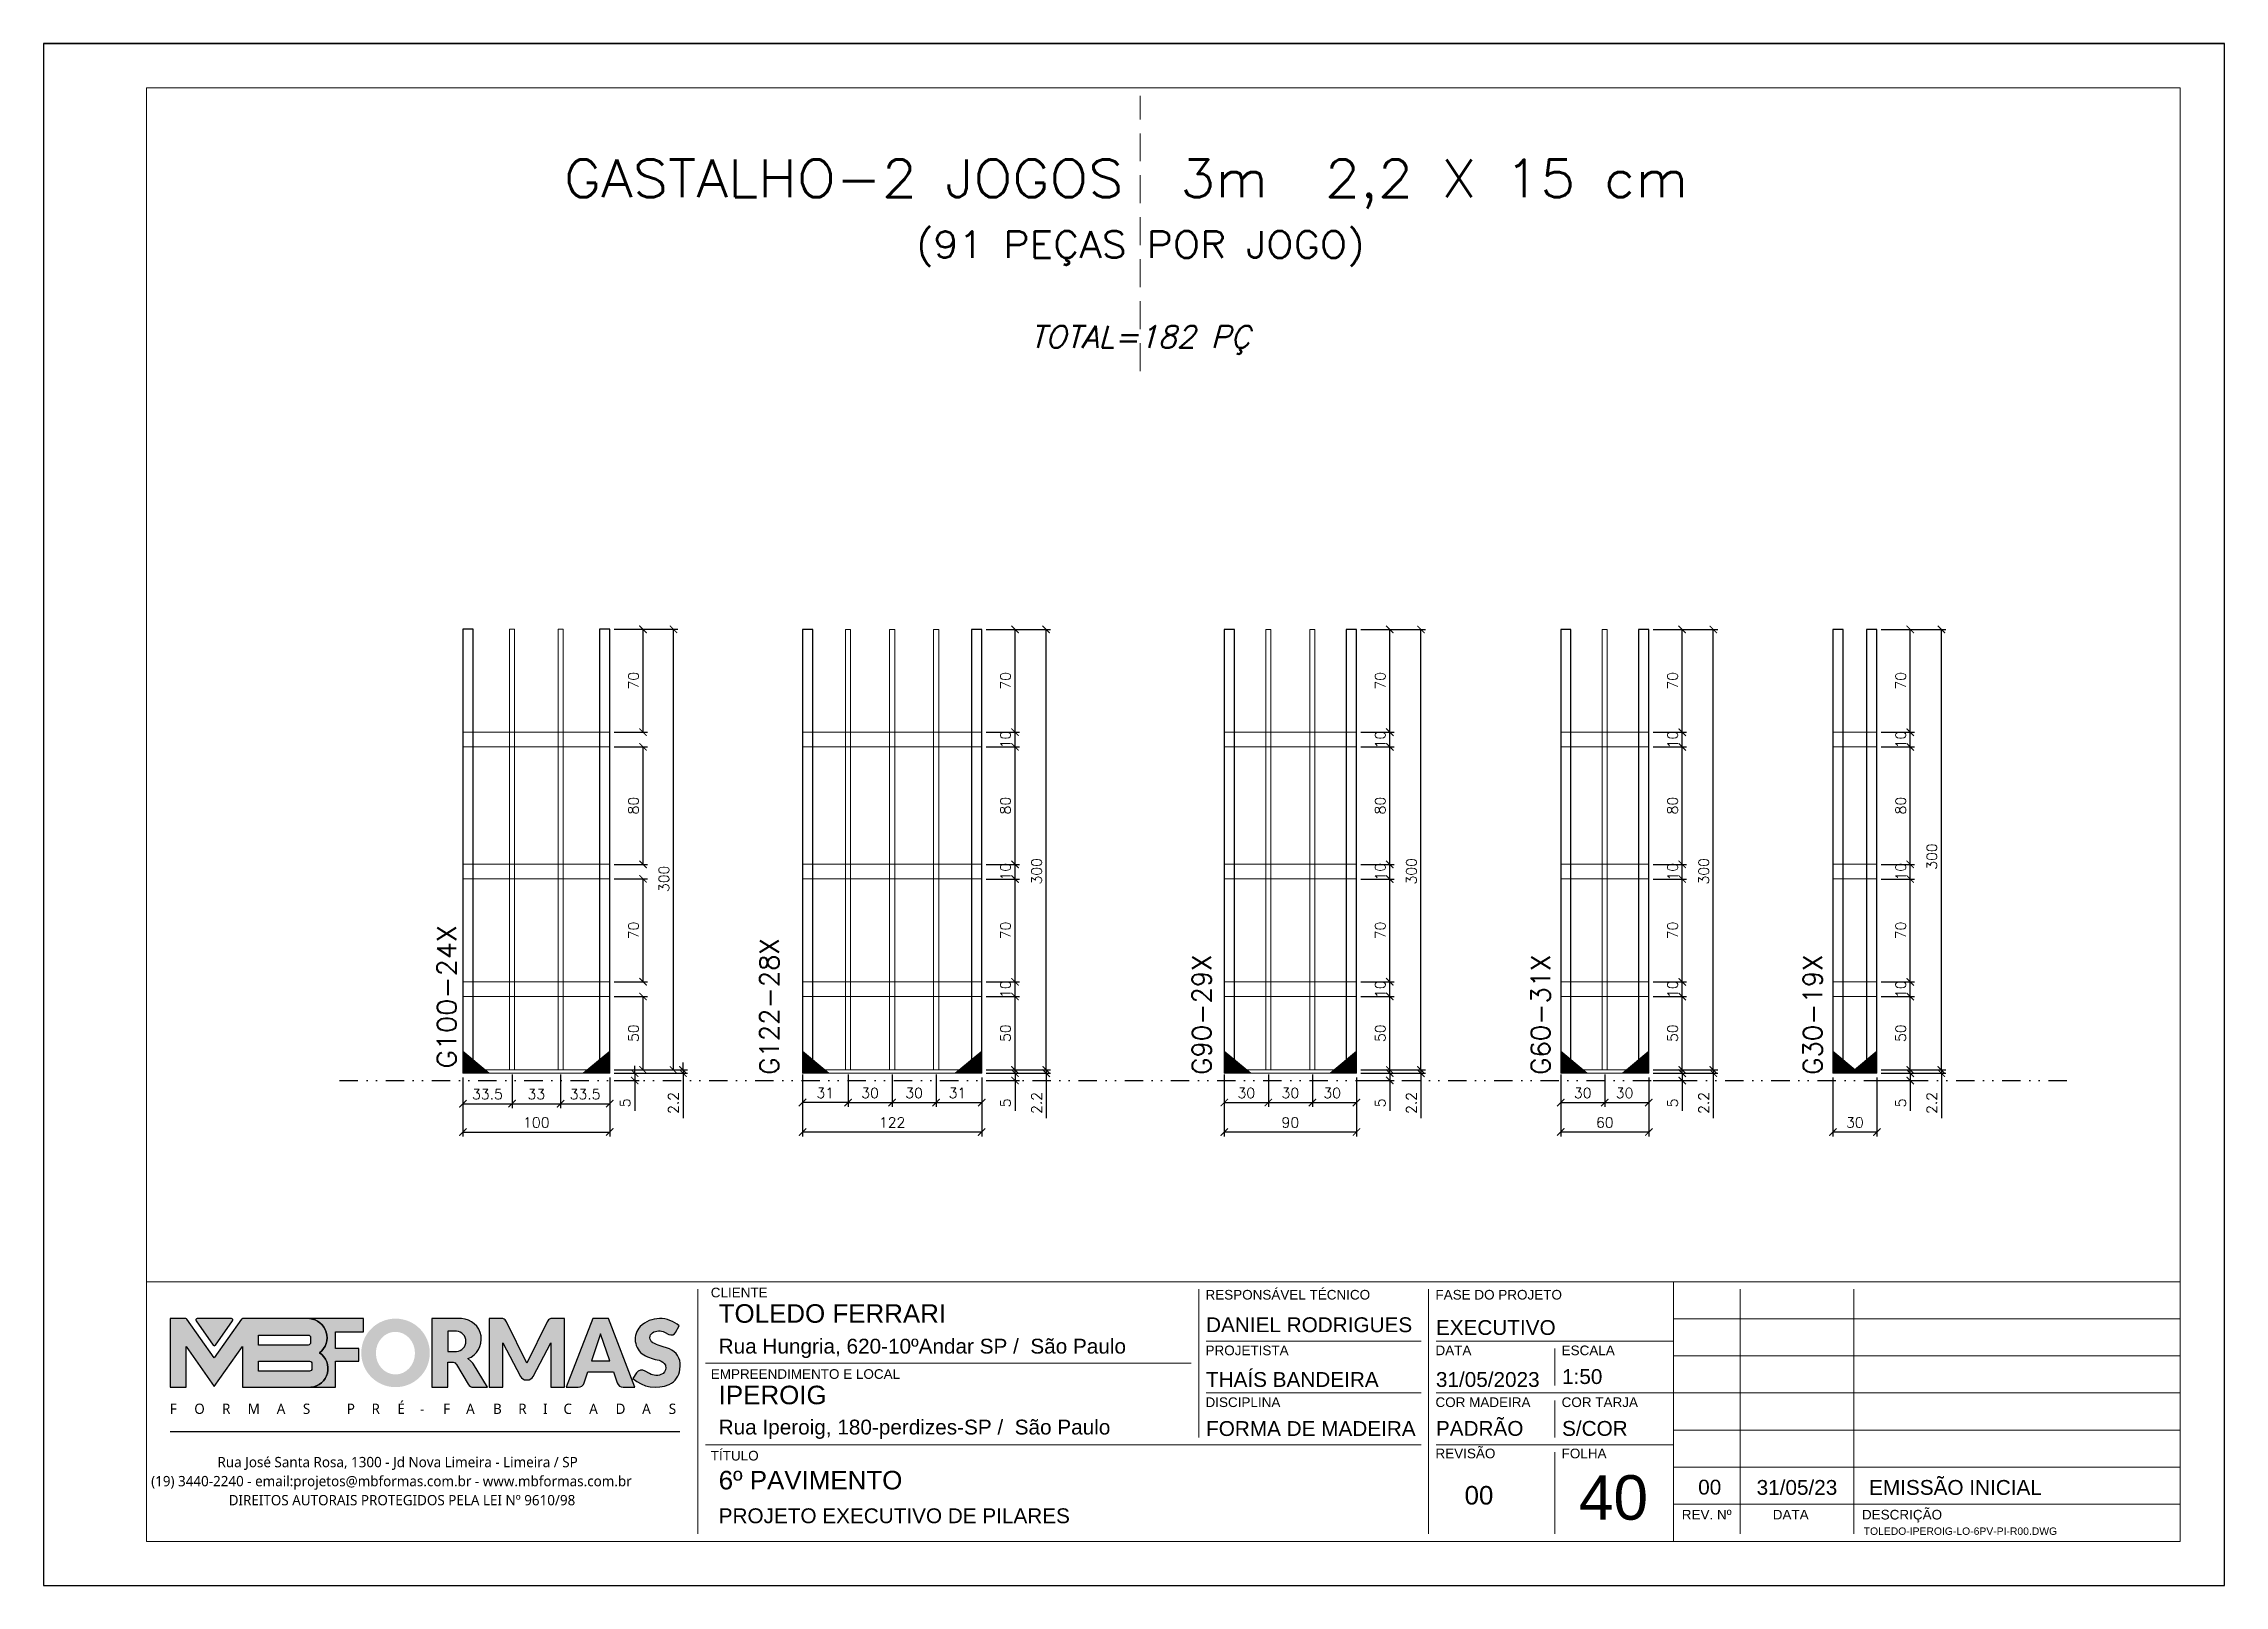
# Model space of a CAD drawing. Extents: x -23436 to 4767, y -4131 to 9755.
# Drawn here: x -20676 to -19191, y -2818 to -1768 of the extents above; entities that cross this region are included whole.
import ezdxf
from ezdxf.enums import TextEntityAlignment as Align

# ---------------------------------------------------------------- set-up
doc = ezdxf.new("R2010")
doc.units = 0
doc.header["$PDMODE"] = 2
doc.header["$PDSIZE"] = 10
doc.linetypes.add('DIVIDE2', pattern=[0.625, 0.25, -0.125, 0, -0.125, 0, -0.125])
doc.linetypes.add('HIDDEN', pattern=[9.525, 6.35, -3.175])
doc.layers.get('0').update_dxf_attribs({"lineweight": 13})
doc.layers.get('Defpoints').update_dxf_attribs({"lineweight": 13})
for name, color, linetype in [('Cota', 4, 'Continuous'), ('MB Logo', 254, 'Continuous'), ('Nível', 160, 'Continuous'), ('Sarr 7x7', 104, 'Continuous'), ('Texto de Titulo', 7, 'Continuous'), ('Texto Qtd Sarr', 242, 'Continuous')]:
    doc.layers.add(name, color=color, linetype=linetype)
for name, color, linetype, lineweight in [('FOLHA MB', 7, 'Continuous', 13), ('Madeira', 100, 'Continuous', 13), ('N° FOLHA', 5, 'Continuous', 13), ('Sarr 2.2x7', 40, 'Continuous', 9), ('sarrafo', 93, 'Continuous', 13), ('Texto Seção', 7, 'Continuous', 15)]:
    doc.layers.add(name, color=color, linetype=linetype, lineweight=lineweight)
doc.layers.add('Laje_Perimetro', color=7, linetype='Continuous', plot=False)
doc.styles.add('MB_C01', font='arial.ttf', dxfattribs={"height": 1.3})
doc.styles.add('MB_C02', font='arial.ttf', dxfattribs={"height": 2})
doc.styles.add('MB_C03', font='arial.ttf', dxfattribs={"height": 2.5})
doc.styles.add('MB_C04', font='arial.ttf', dxfattribs={"height": 6})
doc.styles.add('MtXpl_Lucida_Sans_Un', font='l_10646.ttf')
doc.styles.add('REGUA-120', font='ROMANS.shx', dxfattribs={"height": 15})
doc.styles.add('ROMANS', font='romans.shx')
doc.dimstyles.new('Cota Paínel', dxfattribs={"dimtxt": 7, "dimasz": 5, "dimexe": 3, "dimexo": 3, "dimgap": 3, "dimtad": 1, "dimdec": 1, "dimzin": 12, "dimdsep": 46, "dimtxsty": 'ROMANS', "dimblk": 'ARCHTICK', "dimcen": 0, "dimclrd": 4, "dimclre": 4, "dimclrt": 1, "dimadec": 1, "dimazin": 3, "dimtfac": 1, "dimtdec": 1, "dimtmove": 0, "dimatfit": 3, "dimldrblk": 'OBLIQUE', "dimfxl": 0, "dimtolj": 1, "dimtzin": 12, "dimarcsym": 0})
doc.dimstyles.new('PAINEL', dxfattribs={"dimtxt": 7, "dimasz": 5, "dimexe": 3, "dimexo": 3, "dimgap": 3, "dimtad": 1, "dimdec": 1, "dimzin": 12, "dimdsep": 46, "dimtxsty": 'ROMANS', "dimblk": 'ARCHTICK', "dimcen": 0, "dimclrd": 4, "dimclre": 4, "dimclrt": 1, "dimadec": 1, "dimazin": 3, "dimtfac": 1, "dimtdec": 1, "dimtmove": 0, "dimatfit": 3, "dimldrblk": 'OBLIQUE', "dimfxl": 0, "dimtolj": 1, "dimtzin": 12, "dimarcsym": 0})

msp = doc.modelspace()

# ---------------------------------------------------------------- texts
at = {"layer": 'N° FOLHA', "color": 5, "style": 'MB_C04'}
msp.add_text('40', height=30.3061, dxfattribs=at).set_placement((-19630.93, -2772.997))
at = {"layer": 'Texto Seção', "style": 'REGUA-120', "width": 1.05}
msp.add_text('G100-24X', height=13, rotation=90, dxfattribs=at).set_placement((-20395.399, -2465.561))
at = {"layer": 'Texto Seção', "style": 'REGUA-120'}
for s, p in [('G122-28X', (-20175.707, -2469.974)), ('G90-29X', (-19881.309, -2469.974)), ('G60-31X', (-19650.521, -2469.974)), ('G30-19X', (-19465.23, -2469.974))]:
    msp.add_text(s, height=13, rotation=90, dxfattribs=at).set_placement(p)

# ---------------------------------------------------------------- blocks, each defined once
blk = doc.blocks.new('MB-NOVO')
at = {"layer": 'MB Logo', "linetype": 'Continuous'}
h = blk.add_hatch(color=256, dxfattribs=at)
h.dxf.hatch_style = 1
h.set_gradient(color1=(242, 132, 69), color2=(247, 180, 141), rotation=90, tint=1)
h.paths.add_polyline_path([(-18529.6, 10980.8), (-18475.7, 10980.8, 0.706757), (-18468.7, 11008, 0.681802), (-18476.7, 11034.9), (-18529.4, 11034.9, 0.243712), (-18530.2, 11034.5), (-18551.7, 11003.9), (-18573.3, 11034.5, 0.243712), (-18574.1, 11034.9), (-18586.5, 11034.9), (-18586.5, 10980.8), (-18573.9, 10980.8), (-18573.9, 11012.9), (-18551.7, 10981.5), (-18529.6, 11012.9)])
h.paths.add_polyline_path([(-18516.8, 11014.1), (-18516.8, 11022), (-18477.8, 11022, -0.414214), (-18475.8, 11020), (-18475.8, 11016.1, -0.414214), (-18477.8, 11014.1)], flags=16)
h.paths.add_polyline_path([(-18516.8, 11001.4), (-18476.8, 11001.4, -0.414214), (-18474.8, 10999.4), (-18474.8, 10995.5, -0.414214), (-18476.8, 10993.5), (-18516.8, 10993.5)], flags=16)
at = {"layer": 'MB Logo', "true_color": 0x262626}
h = blk.add_hatch(color=250, dxfattribs=at)
h.dxf.hatch_style = 1
h.paths.add_polyline_path([(-18537.3, 11033.3, 0.60809), (-18538.1, 11034.9), (-18565.3, 11034.9, 0.60809), (-18566.1, 11033.3), (-18552.5, 11014, 0.518202), (-18550.9, 11014)])
h = blk.add_hatch(color=250, dxfattribs=at)
h.dxf.hatch_style = 1
h.paths.add_polyline_path([(-18456.2, 11011.3), (-18456.2, 11024.6), (-18434.2, 11024.6), (-18434.2, 11034.9), (-18476.7, 11034.9, -0.681802), (-18468.7, 11008, -0.706757), (-18475.7, 10980.8), (-18456.2, 10980.8), (-18456.2, 11001.4), (-18437.8, 11001.4), (-18437.8, 11011.3)])
h = blk.add_hatch(color=250, dxfattribs=at)
h.dxf.hatch_style = 1
h.paths.add_polyline_path([(-18435.9, 11007.9, 1), (-18381.9, 11007.9, 1)])
edge = h.paths.add_edge_path(flags=16)
edge.add_ellipse((-18409, 11007.7), major_axis=(0, 16.8), ratio=0.916255, start_angle=0, end_angle=360)
h = blk.add_hatch(color=250, dxfattribs=at)
h.dxf.hatch_style = 1
h.paths.add_polyline_path([(-18357, 11034.9), (-18380.2, 11034.9), (-18380.2, 10980.8), (-18367.6, 10980.8), (-18367.6, 11000.7), (-18363.4, 11000.7, -0.195765), (-18360.9, 10998.9), (-18351.8, 10983.2, 0.261385), (-18347.5, 10980.8), (-18336.4, 10980.8), (-18347.5, 10999, 0.082429), (-18349.6, 11001.5), (-18351.9, 11003.4, 0.81838)])
h.paths.add_polyline_path([(-18360.8, 11009), (-18367.6, 11009), (-18367.6, 11025), (-18360.8, 11025, -0.92578)], flags=16)
h = blk.add_hatch(color=250, dxfattribs=at)
h.dxf.hatch_style = 1
h.paths.add_polyline_path([(-18286.6, 11015.9), (-18286.6, 10980.8), (-18275.8, 10980.8), (-18275.8, 11034.9), (-18286.6, 11034.9, 0.216647), (-18289.4, 11032.4), (-18305.5, 10999.8), (-18321.6, 11032.7, 0.199908), (-18324.3, 11034.9), (-18335.2, 11034.9), (-18335.2, 10980.8), (-18324.3, 10980.8), (-18324.3, 11015.9), (-18310.4, 10989.3, 0.279644), (-18306, 10986.6, 0.340986), (-18300.5, 10989.3)])
h = blk.add_hatch(color=250, dxfattribs=at)
h.dxf.hatch_style = 1
h.paths.add_polyline_path([(-18274.4, 10980.8), (-18265, 10980.8, 0.322517), (-18260.2, 10984.3), (-18257.3, 10993), (-18237.2, 10993), (-18234.3, 10984.3, 0.322517), (-18229.5, 10980.8), (-18220.3, 10980.8), (-18241.2, 11034.9), (-18253.4, 11034.9)])
h.paths.add_polyline_path([(-18254.4, 11001.6), (-18247.3, 11023), (-18240.1, 11001.6)], flags=16)
h = blk.add_hatch(color=250, dxfattribs=at)
h.dxf.hatch_style = 1
h.paths.add_polyline_path([(-18206, 11024, -0.247671), (-18196.9, 11024.3), (-18193.5, 11022.5, 0.40799), (-18188.2, 11024.1), (-18185.4, 11029.1, 0.392837), (-18216.2, 11028.7, 0.467779), (-18213.3, 11006.3, 0.077523), (-18201.2, 11002.1, -0.214206), (-18196.1, 10997.9, -0.284295), (-18198.2, 10991.4, -0.26924), (-18208.8, 10991.6), (-18212.2, 10993.6, 0.407727), (-18219, 10992.1), (-18221.8, 10987.7, 0.296878), (-18193.2, 10983.1, 0.272251), (-18184.9, 10995.3), (-18184.6, 10997.9, 0.348906), (-18193.7, 11011.2), (-18200.4, 11013.5, -0.045018), (-18205.8, 11015.7, -0.618284)])
at = {"layer": 'MB Logo', "linetype": 'Continuous'}
blk.add_line((-18586.5, 10945.9), (-18184.8, 10945.9), dxfattribs=at)
at = {"layer": 'MB Logo', "color": 23, "linetype": 'Continuous', "true_color": 0xf28445}
for points in [[(-18573.3, 11034.5, 0.243712), (-18574.1, 11034.9), (-18586.5, 11034.9), (-18586.5, 10980.8), (-18573.9, 10980.8), (-18573.9, 11012.9), (-18551.7, 10981.5), (-18529.6, 11012.9), (-18529.6, 10980.8), (-18475.7, 10980.8, 0.706757), (-18468.7, 11008, 0.681802), (-18476.7, 11034.9), (-18529.4, 11034.9, 0.243712), (-18530.2, 11034.5), (-18551.7, 11003.9)], [(-18516.8, 11022), (-18477.8, 11022, -0.414214), (-18475.8, 11020), (-18475.8, 11016.1, -0.414214), (-18477.8, 11014.1), (-18516.8, 11014.1)], [(-18516.8, 11001.4), (-18476.8, 11001.4, -0.414214), (-18474.8, 10999.4), (-18474.8, 10995.5, -0.414214), (-18476.8, 10993.5), (-18516.8, 10993.5)]]:
    blk.add_lwpolyline(points, format="xyb", close=True, dxfattribs=at)
at = {"layer": 'MB Logo', "color": 250, "true_color": 0x262626}
for points in [[(-18537.3, 11033.3, 0.60809), (-18538.1, 11034.9), (-18565.3, 11034.9, 0.60809), (-18566.1, 11033.3), (-18552.5, 11014, 0.518202), (-18550.9, 11014)], [(-18437.8, 11011.3), (-18456.2, 11011.3), (-18456.2, 11024.6), (-18434.2, 11024.6), (-18434.2, 11034.9), (-18476.7, 11034.9, -0.681802), (-18468.7, 11008, -0.706757), (-18475.7, 10980.8), (-18456.2, 10980.8), (-18456.2, 11001.4), (-18437.8, 11001.4)], [(-18347.5, 10980.8), (-18336.4, 10980.8), (-18347.5, 10999, 0.082429), (-18349.6, 11001.5), (-18351.9, 11003.4, 0.81838), (-18357, 11034.9), (-18380.2, 11034.9), (-18380.2, 10980.8), (-18367.6, 10980.8), (-18367.6, 11000.7), (-18363.4, 11000.7, -0.209789), (-18360.8, 10998.7), (-18351.8, 10983.2, 0.261385)], [(-18286.6, 11015.9), (-18286.6, 10980.8), (-18275.8, 10980.8), (-18275.8, 11034.9), (-18286.6, 11034.9, 0.216647), (-18289.4, 11032.4), (-18305.5, 10999.8), (-18321.5, 11032.4, 0.216647), (-18324.3, 11034.9), (-18335.2, 11034.9), (-18335.2, 10980.8), (-18324.3, 10980.8), (-18324.3, 11015.9), (-18310.4, 10989.3, 0.279644), (-18306, 10986.6), (-18304.9, 10986.6, 0.279644), (-18300.5, 10989.3)], [(-18265, 10980.8, 0.322517), (-18260.2, 10984.3), (-18257.3, 10993), (-18237.2, 10993), (-18234.3, 10984.3, 0.322517), (-18229.5, 10980.8), (-18220.3, 10980.8), (-18241.2, 11034.9), (-18253.4, 11034.9), (-18274.4, 10980.8)], [(-18206.2, 11015.9, -0.549626), (-18206.4, 11023.8, -0.258723), (-18196.9, 11024.3), (-18193.5, 11022.5, 0.40799), (-18188.2, 11024.1), (-18185.4, 11029.1, 0.392837), (-18216.2, 11028.7, 0.467779), (-18213.3, 11006.3, 0.077523), (-18201.2, 11002.1, -0.203897), (-18196.3, 10998.2), (-18196.1, 10997.8, -0.267611), (-18198, 10991.6), (-18198.5, 10991.3, -0.261145), (-18208.8, 10991.6), (-18212.2, 10993.6, 0.407727), (-18219, 10992.1), (-18221.8, 10987.7, 0.296878), (-18193.2, 10983.1, 0.265963), (-18184.9, 10994.9), (-18184.7, 10997.6, 0.340466), (-18193.1, 11011), (-18200.4, 11013.5, -0.049298)], [(-18367.6, 11009), (-18360.8, 11009, 0.92578), (-18360.8, 11025), (-18367.6, 11025)]]:
    blk.add_lwpolyline(points, format="xyb", close=True, dxfattribs=at)
blk.add_lwpolyline([(-18247.3, 11023), (-18254.4, 11001.6), (-18240.1, 11001.6)], close=True, dxfattribs=at)
at = {"layer": 'MB Logo', "color": 250, "true_color": 0x262626, "style": 'MtXpl_Lucida_Sans_Un'}
for s, height, p in [('F', 8.12, (-18586.8, 10959.8)), ('O', 8.12, (-18567.5, 10959.8)), ('R', 8.12, (-18545.6, 10959.8)), ('M', 8.12, (-18525.4, 10959.8)), ('A', 8.12, (-18502.5, 10959.8)), ('S', 8.12, (-18481.9, 10959.8)), ('P', 8.12, (-18447.3, 10959.8)), ('R', 8.12, (-18427.8, 10959.8)), ('É', 8.12, (-18407.5, 10959.8)), ('-', 8.12, (-18389.6, 10959.8)), ('F', 8.12, (-18371.4, 10959.8)), ('A', 8.12, (-18353.3, 10959.8)), ('B', 8.12, (-18332.1, 10959.8)), ('R', 8.12, (-18312.2, 10959.8)), ('I', 8.12, (-18292.7, 10959.8)), ('C', 8.12, (-18276.6, 10959.8)), ('A', 8.12, (-18256.3, 10959.8)), ('D', 8.12, (-18235.5, 10959.8)), ('A', 8.12, (-18214.6, 10959.8)), ('S', 8.12, (-18193.6, 10959.8)), ('DIREITOS AUTORAIS PROTEGIDOS PELA LEI Nº 9610/98', 8.122, (-18540.4, 10887.8))]:
    blk.add_text(s, height=height, dxfattribs=at).set_placement(p)
at = {"layer": 'MB Logo', "style": 'MtXpl_Lucida_Sans_Un'}
for s, p in [('Rua José Santa Rosa, 1300 - Jd Nova Limeira - Limeira / SP', (-18549.2, 10917.8)), ('(19) 3440-2240 - email:projetos@mbformas.com.br - www.mbformas.com.br', (-18601.5, 10902.8))]:
    blk.add_text(s, height=8.122, dxfattribs=at).set_placement(p)
blk = doc.blocks.new('A$C169d8357')
at = {"layer": 'FOLHA MB', "color": 1}
for p, q in [((1109.8, 356.7), (70, 356.7)), ((1109.8, 356.7), (1109.8, 179.9)), ((1455, 356.7), (1109.8, 356.7)), ((445.6, 351.7), (445.6, 185)), ((786.6, 351.7), (786.6, 250.7)), ((943.1, 351.7), (943.1, 185)), ((1155.3, 185), (1155.3, 351.7)), ((1232.6, 351.7), (1232.6, 185)), ((1455, 331.5), (1109.8, 331.5)), ((938.1, 316.3), (791.6, 316.3)), ((1109.8, 316.3), (948.2, 316.3)), ((781.5, 301.2), (450.7, 301.2)), ((1029, 311.3), (1029, 286)), ((1455, 306.2), (1109.8, 306.2)), ((938.1, 281), (791.6, 281)), ((1109.8, 281), (948.2, 281)), ((1029, 275.9), (1029, 250.7)), ((1455, 281), (1109.8, 281)), ((1455, 255.7), (1109.8, 255.7)), ((938.1, 245.6), (450.7, 245.6)), ((1109.8, 245.6), (948.2, 245.6)), ((1029, 240.6), (1029, 185)), ((1455, 230.4), (1109.8, 230.4)), ((1455, 205.2), (1109.8, 205.2))]:
    blk.add_line(p, q, dxfattribs=at)
for points in [[(0, 1199.9), (0, 149.9), (1485, 149.9), (1485, 1199.9)], [(70, 1169.9), (70, 179.9), (1455, 179.9), (1455, 1169.9)]]:
    blk.add_lwpolyline(points, close=True, dxfattribs=at)
at = {"layer": 'MB Logo', "xscale": 0.8642040370897565, "yscale": 0.8642040370897565, "zscale": 0.8642040370897565}
blk.add_blockref('MB-NOVO', (16148.7, -9204.8), dxfattribs=at)
at = {"layer": 'FOLHA MB', "color": 6}
for s, height, style, p in [('CLIENTE', 6.57, 'MB_C01', (454.3, 346.1)), ('RESPONSÁVEL TÉCNICO', 6.566, 'MB_C01', (791.2, 344.6)), ('FASE DO PROJETO', 6.566, 'MB_C01', (947.8, 344.6)), ('Rua Hungria, 620-10ºAndar SP /  São Paulo', 10.102, 'MB_C02', (459.7, 307.8)), ('PROJETISTA', 6.57, 'MB_C01', (791.2, 306.7)), ('DATA', 6.57, 'MB_C01', (947.8, 306.7)), ('ESCALA', 6.57, 'MB_C01', (1033.7, 306.7)), ('EMPREENDIMENTO E LOCAL', 6.566, 'MB_C01', (454.3, 290.6)), ('DISCIPLINA', 6.57, 'MB_C01', (791.2, 271.4)), ('COR MADEIRA', 6.566, 'MB_C01', (947.8, 271.4)), ('COR TARJA', 6.57, 'MB_C01', (1033.7, 271.4)), ('Rua Iperoig, 180-perdizes-SP /  São Paulo', 10.102, 'MB_C02', (459.7, 252.7)), ('TÍTULO', 6.57, 'MB_C01', (454.3, 235)), ('REVISÃO', 6.57, 'MB_C01', (947.8, 236.5)), ('FOLHA', 6.57, 'MB_C01', (1033.7, 236.5)), ('PROJETO EXECUTIVO DE PILARES', 10.102, 'MB_C02', (459.7, 192.3))]:
    blk.add_text(s, height=height, dxfattribs=dict(at, style=style)).set_placement(p)
at = {"layer": 'FOLHA MB', "color": 5}
for s, height, style, p in [('TOLEDO FERRARI', 12.628, 'MB_C03', (459.7, 328.8)), ('DANIEL RODRIGUES', 10.102, 'MB_C02', (791.6, 322.4)), ('EXECUTIVO', 10.1, 'MB_C02', (948.1, 320.5)), ('THAÍS BANDEIRA', 10.102, 'MB_C02', (791.5, 285.1)), ('1:50', 10.1, 'MB_C02', (1034, 287.1)), ('IPEROIG', 12.63, 'MB_C03', (459.7, 273.3)), ('31/05/2023', 10.1, 'MB_C02', (948.1, 285.1)), ('FORMA DE MADEIRA', 10.102, 'MB_C02', (791.6, 251.7)), ('PADRÃO', 10.1, 'MB_C02', (948.1, 251.8)), ('S/COR', 10.1, 'MB_C02', (1034, 251.8)), ('6º PAVIMENTO', 12.628, 'MB_C03', (459.7, 215.3)), ('EMISSÃO INICIAL', 10.102, 'MB_C02', (1243.1, 211.6)), ('00', 12.63, 'MB_C03', (967.6, 205)), ('00', 10.1, 'MB_C02', (1126.7, 211.8)), ('31/05/23', 10.1, 'MB_C02', (1166.5, 211.6))]:
    blk.add_text(s, height=height, dxfattribs=dict(at, style=style)).set_placement(p)
at = {"layer": 'FOLHA MB', "color": 6, "style": 'MB_C01'}
for s, p in [('REV. Nº', (1132.5, 198.1)), ('DATA', (1189.7, 198.1)), ('DESCRIÇÃO', (1265.5, 198.1))]:
    blk.add_text(s, height=6.57, dxfattribs=at).set_placement(p, align=Align.MIDDLE_CENTER)
at = {"layer": 'FOLHA MB', "insert": (1239.4, 189.4), "char_height": 5.051, "width": 210.818, "attachment_point": 1, "style": 'MB_C04'}
blk.add_mtext('TOLEDO-IPEROIG-LO-6PV-PI-R00.DWG', dxfattribs=at)
blk = doc.blocks.new('_ArchTick')
at = {"color": 0, "linetype": 'ByBlock', "const_width": 0.15}
blk.add_lwpolyline([(-0.5, -0.5), (0.5, 0.5)], dxfattribs=at)
blk = doc.blocks.new('*D1351')
at = {"layer": 'Cota', "color": 4, "lineweight": -2, "transparency": 16777216}
for p, q in [((-20159.6, -2484.9), (-20159.6, -2512)), ((-20037.6, -2484.9), (-20037.6, -2512)), ((-20037.6, -2509), (-20159.6, -2509))]:
    blk.add_line(p, q, dxfattribs=at)
at = {"layer": 'Defpoints', "color": 0, "transparency": 16777216}
for p in [(-20159.6, -2481.9), (-20037.6, -2481.9), (-20159.6, -2509)]:
    blk.add_point(p, dxfattribs=at)
at = {"layer": 'Cota', "color": 4, "lineweight": -2, "transparency": 16777216, "xscale": 5, "yscale": 5, "zscale": 5, "rotation": 180}
blk.add_blockref('_ArchTick', (-20159.6, -2509), dxfattribs=at)
at = {"layer": 'Cota', "color": 4, "lineweight": -2, "transparency": 16777216, "xscale": 5, "yscale": 5, "zscale": 5}
blk.add_blockref('_ArchTick', (-20037.6, -2509), dxfattribs=at)
at = {"layer": 'Cota', "color": 1, "transparency": 16777216, "insert": (-20098.6, -2502.5), "char_height": 7, "attachment_point": 5, "style": 'ROMANS'}
blk.add_mtext('\\A1;122', dxfattribs=at)
blk = doc.blocks.new('_OBLIQUE')
at = {"color": 0, "linetype": 'ByBlock', "lineweight": -2}
for p, q in [((0, 0), (-1, 0)), ((-0.5, -0.5), (0.5, 0.5))]:
    blk.add_line(p, q, dxfattribs=at)
blk = doc.blocks.new('*D1352')
at = {"layer": 'Cota', "color": 4, "lineweight": -2, "transparency": 16777216}
for p, q in [((-20159.6, -2469.7), (-20159.6, -2491.9)), ((-20128.6, -2469.7), (-20128.6, -2491.9)), ((-20128.6, -2488.9), (-20159.6, -2488.9))]:
    blk.add_line(p, q, dxfattribs=at)
at = {"layer": 'Defpoints', "color": 0, "transparency": 16777216}
for p in [(-20159.6, -2466.7), (-20128.6, -2466.7), (-20159.6, -2488.9)]:
    blk.add_point(p, dxfattribs=at)
at = {"layer": 'Cota', "color": 4, "lineweight": -2, "transparency": 16777216, "xscale": 5, "yscale": 5, "zscale": 5, "rotation": 180}
blk.add_blockref('_ArchTick', (-20159.6, -2488.9), dxfattribs=at)
at = {"layer": 'Cota', "color": 4, "lineweight": -2, "transparency": 16777216, "xscale": 5, "yscale": 5, "zscale": 5}
blk.add_blockref('_ArchTick', (-20128.6, -2488.9), dxfattribs=at)
at = {"layer": 'Cota', "color": 1, "transparency": 16777216, "insert": (-20144.1, -2482.4), "char_height": 7, "attachment_point": 5, "style": 'ROMANS'}
blk.add_mtext('\\A1;31', dxfattribs=at)
blk = doc.blocks.new('*D1353')
at = {"layer": 'Cota', "color": 4, "lineweight": -2, "transparency": 16777216}
for p, q in [((-20068.6, -2469.7), (-20068.6, -2491.9)), ((-20037.6, -2471.9), (-20037.6, -2491.9)), ((-20068.6, -2488.9), (-20037.6, -2488.9))]:
    blk.add_line(p, q, dxfattribs=at)
at = {"layer": 'Defpoints', "color": 0, "transparency": 16777216}
for p in [(-20068.6, -2466.7), (-20037.6, -2468.9), (-20037.6, -2488.9)]:
    blk.add_point(p, dxfattribs=at)
at = {"layer": 'Cota', "color": 4, "lineweight": -2, "transparency": 16777216, "xscale": 5, "yscale": 5, "zscale": 5, "rotation": 180}
blk.add_blockref('_ArchTick', (-20068.6, -2488.9), dxfattribs=at)
at = {"layer": 'Cota', "color": 4, "lineweight": -2, "transparency": 16777216, "xscale": 5, "yscale": 5, "zscale": 5}
blk.add_blockref('_ArchTick', (-20037.6, -2488.9), dxfattribs=at)
at = {"layer": 'Cota', "color": 1, "transparency": 16777216, "insert": (-20054.1, -2482.4), "char_height": 7, "attachment_point": 5, "style": 'ROMANS'}
blk.add_mtext('\\A1;31', dxfattribs=at)
blk = doc.blocks.new('*D1354')
at = {"layer": 'Cota', "color": 4, "lineweight": -2, "transparency": 16777216}
for p, q in [((-20128.6, -2469.7), (-20128.6, -2491.9)), ((-20098.6, -2469.7), (-20098.6, -2491.9)), ((-20128.6, -2488.9), (-20098.6, -2488.9))]:
    blk.add_line(p, q, dxfattribs=at)
at = {"layer": 'Defpoints', "color": 0, "transparency": 16777216}
for p in [(-20128.6, -2466.7), (-20098.6, -2466.7), (-20098.6, -2488.9)]:
    blk.add_point(p, dxfattribs=at)
at = {"layer": 'Cota', "color": 4, "lineweight": -2, "transparency": 16777216, "xscale": 5, "yscale": 5, "zscale": 5, "rotation": 180}
blk.add_blockref('_ArchTick', (-20128.6, -2488.9), dxfattribs=at)
at = {"layer": 'Cota', "color": 4, "lineweight": -2, "transparency": 16777216, "xscale": 5, "yscale": 5, "zscale": 5}
blk.add_blockref('_ArchTick', (-20098.6, -2488.9), dxfattribs=at)
at = {"layer": 'Cota', "color": 1, "transparency": 16777216, "insert": (-20113.6, -2482.4), "char_height": 7, "attachment_point": 5, "style": 'ROMANS'}
blk.add_mtext('\\A1;30', dxfattribs=at)
blk = doc.blocks.new('*D1355')
at = {"layer": 'Cota', "color": 4, "lineweight": -2, "transparency": 16777216}
for p, q in [((-20034.6, -2416.7), (-20011.9, -2416.7)), ((-20014.9, -2466.7), (-20014.9, -2416.7)), ((-20034.6, -2466.7), (-20011.9, -2466.7))]:
    blk.add_line(p, q, dxfattribs=at)
at = {"layer": 'Defpoints', "color": 0, "transparency": 16777216}
for p in [(-20037.6, -2416.7), (-20014.9, -2416.7), (-20037.6, -2466.7)]:
    blk.add_point(p, dxfattribs=at)
at = {"layer": 'Cota', "color": 4, "lineweight": -2, "transparency": 16777216, "xscale": 5, "yscale": 5, "zscale": 5}
for p, rotation in [((-20014.9, -2416.7), 90), ((-20014.9, -2466.7), 270)]:
    blk.add_blockref('_ArchTick', p, dxfattribs=dict(at, rotation=rotation))
at = {"layer": 'Cota', "color": 1, "transparency": 16777216, "insert": (-20021.4, -2441.7), "char_height": 7, "attachment_point": 5, "rotation": 90, "style": 'ROMANS'}
blk.add_mtext('\\A1;50', dxfattribs=at)
blk = doc.blocks.new('*D1356')
at = {"layer": 'Cota', "color": 4, "lineweight": -2, "transparency": 16777216}
for p, q in [((-20098.6, -2469.7), (-20098.6, -2491.9)), ((-20068.6, -2469.7), (-20068.6, -2491.9)), ((-20098.6, -2488.9), (-20068.6, -2488.9))]:
    blk.add_line(p, q, dxfattribs=at)
at = {"layer": 'Defpoints', "color": 0, "transparency": 16777216}
for p in [(-20098.6, -2466.7), (-20068.6, -2466.7), (-20068.6, -2488.9)]:
    blk.add_point(p, dxfattribs=at)
at = {"layer": 'Cota', "color": 4, "lineweight": -2, "transparency": 16777216, "xscale": 5, "yscale": 5, "zscale": 5, "rotation": 180}
blk.add_blockref('_ArchTick', (-20098.6, -2488.9), dxfattribs=at)
at = {"layer": 'Cota', "color": 4, "lineweight": -2, "transparency": 16777216, "xscale": 5, "yscale": 5, "zscale": 5}
blk.add_blockref('_ArchTick', (-20068.6, -2488.9), dxfattribs=at)
at = {"layer": 'Cota', "color": 1, "transparency": 16777216, "insert": (-20083.6, -2482.4), "char_height": 7, "attachment_point": 5, "style": 'ROMANS'}
blk.add_mtext('\\A1;30', dxfattribs=at)
blk = doc.blocks.new('*D1357')
at = {"layer": 'Cota', "color": 4, "lineweight": -2, "transparency": 16777216}
for p, q in [((-20034.6, -2406.7), (-20011.9, -2406.7)), ((-20034.6, -2416.7), (-20011.9, -2416.7)), ((-20014.9, -2416.7), (-20014.9, -2406.7))]:
    blk.add_line(p, q, dxfattribs=at)
at = {"layer": 'Defpoints', "color": 0, "transparency": 16777216}
for p in [(-20037.6, -2406.7), (-20037.6, -2416.7), (-20014.9, -2406.7)]:
    blk.add_point(p, dxfattribs=at)
at = {"layer": 'Cota', "color": 4, "lineweight": -2, "transparency": 16777216, "xscale": 5, "yscale": 5, "zscale": 5}
for p, rotation in [((-20014.9, -2406.7), 90), ((-20014.9, -2416.7), 270)]:
    blk.add_blockref('_ArchTick', p, dxfattribs=dict(at, rotation=rotation))
at = {"layer": 'Cota', "color": 1, "transparency": 16777216, "insert": (-20021.4, -2411.7), "char_height": 7, "attachment_point": 5, "rotation": 90, "style": 'ROMANS'}
blk.add_mtext('\\A1;10', dxfattribs=at)
blk = doc.blocks.new('*D1358')
at = {"layer": 'Cota', "color": 4, "lineweight": -2, "transparency": 16777216}
for p, q in [((-20034.6, -2336.7), (-20011.9, -2336.7)), ((-20014.9, -2406.7), (-20014.9, -2336.7)), ((-20034.6, -2406.7), (-20011.9, -2406.7))]:
    blk.add_line(p, q, dxfattribs=at)
at = {"layer": 'Defpoints', "color": 0, "transparency": 16777216}
for p in [(-20037.6, -2336.7), (-20014.9, -2336.7), (-20037.6, -2406.7)]:
    blk.add_point(p, dxfattribs=at)
at = {"layer": 'Cota', "color": 4, "lineweight": -2, "transparency": 16777216, "xscale": 5, "yscale": 5, "zscale": 5}
for p, rotation in [((-20014.9, -2336.7), 90), ((-20014.9, -2406.7), 270)]:
    blk.add_blockref('_ArchTick', p, dxfattribs=dict(at, rotation=rotation))
at = {"layer": 'Cota', "color": 1, "transparency": 16777216, "insert": (-20021.4, -2371.7), "char_height": 7, "attachment_point": 5, "rotation": 90, "style": 'ROMANS'}
blk.add_mtext('\\A1;70', dxfattribs=at)
blk = doc.blocks.new('*D1359')
at = {"layer": 'Cota', "color": 4, "lineweight": -2, "transparency": 16777216}
for p, q in [((-20034.6, -2326.7), (-20011.9, -2326.7)), ((-20014.9, -2336.7), (-20014.9, -2326.7)), ((-20034.6, -2336.7), (-20011.9, -2336.7))]:
    blk.add_line(p, q, dxfattribs=at)
at = {"layer": 'Defpoints', "color": 0, "transparency": 16777216}
for p in [(-20037.6, -2326.7), (-20014.9, -2326.7), (-20037.6, -2336.7)]:
    blk.add_point(p, dxfattribs=at)
at = {"layer": 'Cota', "color": 4, "lineweight": -2, "transparency": 16777216, "xscale": 5, "yscale": 5, "zscale": 5}
for p, rotation in [((-20014.9, -2326.7), 90), ((-20014.9, -2336.7), 270)]:
    blk.add_blockref('_ArchTick', p, dxfattribs=dict(at, rotation=rotation))
at = {"layer": 'Cota', "color": 1, "transparency": 16777216, "insert": (-20021.4, -2331.7), "char_height": 7, "attachment_point": 5, "rotation": 90, "style": 'ROMANS'}
blk.add_mtext('\\A1;10', dxfattribs=at)
blk = doc.blocks.new('*D1360')
at = {"layer": 'Cota', "color": 4, "lineweight": -2, "transparency": 16777216}
for p, q in [((-20034.6, -2246.7), (-20011.9, -2246.7)), ((-20014.9, -2326.7), (-20014.9, -2246.7)), ((-20034.6, -2326.7), (-20011.9, -2326.7))]:
    blk.add_line(p, q, dxfattribs=at)
at = {"layer": 'Defpoints', "color": 0, "transparency": 16777216}
for p in [(-20037.6, -2246.7), (-20014.9, -2246.7), (-20037.6, -2326.7)]:
    blk.add_point(p, dxfattribs=at)
at = {"layer": 'Cota', "color": 4, "lineweight": -2, "transparency": 16777216, "xscale": 5, "yscale": 5, "zscale": 5}
for p, rotation in [((-20014.9, -2246.7), 90), ((-20014.9, -2326.7), 270)]:
    blk.add_blockref('_ArchTick', p, dxfattribs=dict(at, rotation=rotation))
at = {"layer": 'Cota', "color": 1, "transparency": 16777216, "insert": (-20021.4, -2286.7), "char_height": 7, "attachment_point": 5, "rotation": 90, "style": 'ROMANS'}
blk.add_mtext('\\A1;80', dxfattribs=at)
blk = doc.blocks.new('*D1361')
at = {"layer": 'Cota', "color": 4, "lineweight": -2, "transparency": 16777216}
for p, q in [((-20034.6, -2236.7), (-20011.9, -2236.7)), ((-20014.9, -2246.7), (-20014.9, -2236.7)), ((-20034.6, -2246.7), (-20011.9, -2246.7))]:
    blk.add_line(p, q, dxfattribs=at)
at = {"layer": 'Defpoints', "color": 0, "transparency": 16777216}
for p in [(-20037.6, -2236.7), (-20014.9, -2236.7), (-20037.6, -2246.7)]:
    blk.add_point(p, dxfattribs=at)
at = {"layer": 'Cota', "color": 4, "lineweight": -2, "transparency": 16777216, "xscale": 5, "yscale": 5, "zscale": 5}
for p, rotation in [((-20014.9, -2236.7), 90), ((-20014.9, -2246.7), 270)]:
    blk.add_blockref('_ArchTick', p, dxfattribs=dict(at, rotation=rotation))
at = {"layer": 'Cota', "color": 1, "transparency": 16777216, "insert": (-20021.4, -2241.7), "char_height": 7, "attachment_point": 5, "rotation": 90, "style": 'ROMANS'}
blk.add_mtext('\\A1;10', dxfattribs=at)
blk = doc.blocks.new('*D1362')
at = {"layer": 'Cota', "color": 4, "lineweight": -2, "transparency": 16777216}
for p, q in [((-20034.6, -2166.7), (-20011.9, -2166.7)), ((-20014.9, -2236.7), (-20014.9, -2166.7)), ((-20034.6, -2236.7), (-20011.9, -2236.7))]:
    blk.add_line(p, q, dxfattribs=at)
at = {"layer": 'Defpoints', "color": 0, "transparency": 16777216}
for p in [(-20037.6, -2166.7), (-20014.9, -2166.7), (-20037.6, -2236.7)]:
    blk.add_point(p, dxfattribs=at)
at = {"layer": 'Cota', "color": 4, "lineweight": -2, "transparency": 16777216, "xscale": 5, "yscale": 5, "zscale": 5}
for p, rotation in [((-20014.9, -2166.7), 90), ((-20014.9, -2236.7), 270)]:
    blk.add_blockref('_ArchTick', p, dxfattribs=dict(at, rotation=rotation))
at = {"layer": 'Cota', "color": 1, "transparency": 16777216, "insert": (-20021.4, -2201.7), "char_height": 7, "attachment_point": 5, "rotation": 90, "style": 'ROMANS'}
blk.add_mtext('\\A1;70', dxfattribs=at)
blk = doc.blocks.new('*D1363')
at = {"layer": 'Cota', "color": 4, "lineweight": -2, "transparency": 16777216}
for p, q in [((-20034.6, -2166.7), (-19990.7, -2166.7)), ((-19993.7, -2466.7), (-19993.7, -2166.7)), ((-20034.6, -2466.7), (-19990.7, -2466.7))]:
    blk.add_line(p, q, dxfattribs=at)
at = {"layer": 'Defpoints', "color": 0, "transparency": 16777216}
for p in [(-20037.6, -2166.7), (-19993.7, -2166.7), (-20037.6, -2466.7)]:
    blk.add_point(p, dxfattribs=at)
at = {"layer": 'Cota', "color": 4, "lineweight": -2, "transparency": 16777216, "xscale": 5, "yscale": 5, "zscale": 5}
for p, rotation in [((-19993.7, -2166.7), 90), ((-19993.7, -2466.7), 270)]:
    blk.add_blockref('_ArchTick', p, dxfattribs=dict(at, rotation=rotation))
at = {"layer": 'Cota', "color": 1, "transparency": 16777216, "insert": (-20000.2, -2331.4), "char_height": 7, "attachment_point": 5, "rotation": 90, "style": 'ROMANS'}
blk.add_mtext('\\A1;300', dxfattribs=at)
blk = doc.blocks.new('*D1364')
at = {"layer": 'Cota', "color": 4, "lineweight": -2, "transparency": 16777216}
for p, q in [((-19993.7, -2466.7), (-19993.7, -2461.7)), ((-20034.6, -2466.7), (-19990.7, -2466.7)), ((-20034.6, -2468.9), (-19990.7, -2468.9)), ((-19993.7, -2466.7), (-19993.7, -2468.9)), ((-19993.7, -2468.9), (-19993.7, -2499.5))]:
    blk.add_line(p, q, dxfattribs=at)
at = {"layer": 'Defpoints', "color": 0, "transparency": 16777216}
for p in [(-20037.6, -2466.7), (-20037.6, -2468.9), (-19993.7, -2468.9)]:
    blk.add_point(p, dxfattribs=at)
at = {"layer": 'Cota', "color": 4, "lineweight": -2, "transparency": 16777216, "xscale": 5, "yscale": 5, "zscale": 5}
for p, rotation in [((-19993.7, -2466.7), 270), ((-19993.7, -2468.9), 90)]:
    blk.add_blockref('_ArchTick', p, dxfattribs=dict(at, rotation=rotation))
at = {"layer": 'Cota', "color": 1, "transparency": 16777216, "insert": (-20000.2, -2489.2), "char_height": 7, "attachment_point": 5, "rotation": 90, "style": 'ROMANS'}
blk.add_mtext('\\A1;2.2', dxfattribs=at)
blk = doc.blocks.new('*D1365')
at = {"layer": 'Cota', "color": 4, "lineweight": -2, "transparency": 16777216}
for p, q in [((-19872.4, -2484.9), (-19872.4, -2512)), ((-19782.4, -2484.9), (-19782.4, -2512)), ((-19782.4, -2509), (-19872.4, -2509))]:
    blk.add_line(p, q, dxfattribs=at)
at = {"layer": 'Defpoints', "color": 0, "transparency": 16777216}
for p in [(-19872.4, -2481.9), (-19782.4, -2481.9), (-19872.4, -2509)]:
    blk.add_point(p, dxfattribs=at)
at = {"layer": 'Cota', "color": 4, "lineweight": -2, "transparency": 16777216, "xscale": 5, "yscale": 5, "zscale": 5, "rotation": 180}
blk.add_blockref('_ArchTick', (-19872.4, -2509), dxfattribs=at)
at = {"layer": 'Cota', "color": 4, "lineweight": -2, "transparency": 16777216, "xscale": 5, "yscale": 5, "zscale": 5}
blk.add_blockref('_ArchTick', (-19782.4, -2509), dxfattribs=at)
at = {"layer": 'Cota', "color": 1, "transparency": 16777216, "insert": (-19827.4, -2502.5), "char_height": 7, "attachment_point": 5, "style": 'ROMANS'}
blk.add_mtext('\\A1;90', dxfattribs=at)
blk = doc.blocks.new('*D1366')
at = {"layer": 'Cota', "color": 4, "lineweight": -2, "transparency": 16777216}
for p, q in [((-19812.4, -2469.7), (-19812.4, -2491.9)), ((-19782.4, -2471.9), (-19782.4, -2491.9)), ((-19812.4, -2488.9), (-19782.4, -2488.9))]:
    blk.add_line(p, q, dxfattribs=at)
at = {"layer": 'Defpoints', "color": 0, "transparency": 16777216}
for p in [(-19812.4, -2466.7), (-19782.4, -2468.9), (-19782.4, -2488.9)]:
    blk.add_point(p, dxfattribs=at)
at = {"layer": 'Cota', "color": 4, "lineweight": -2, "transparency": 16777216, "xscale": 5, "yscale": 5, "zscale": 5, "rotation": 180}
blk.add_blockref('_ArchTick', (-19812.4, -2488.9), dxfattribs=at)
at = {"layer": 'Cota', "color": 4, "lineweight": -2, "transparency": 16777216, "xscale": 5, "yscale": 5, "zscale": 5}
blk.add_blockref('_ArchTick', (-19782.4, -2488.9), dxfattribs=at)
at = {"layer": 'Cota', "color": 1, "transparency": 16777216, "insert": (-19798.9, -2482.4), "char_height": 7, "attachment_point": 5, "style": 'ROMANS'}
blk.add_mtext('\\A1;30', dxfattribs=at)
blk = doc.blocks.new('*D1367')
at = {"layer": 'Cota', "color": 4, "lineweight": -2, "transparency": 16777216}
for p, q in [((-19872.4, -2469.7), (-19872.4, -2491.9)), ((-19842.4, -2469.7), (-19842.4, -2491.9)), ((-19872.4, -2488.9), (-19842.4, -2488.9))]:
    blk.add_line(p, q, dxfattribs=at)
at = {"layer": 'Defpoints', "color": 0, "transparency": 16777216}
for p in [(-19872.4, -2466.7), (-19842.4, -2466.7), (-19842.4, -2488.9)]:
    blk.add_point(p, dxfattribs=at)
at = {"layer": 'Cota', "color": 4, "lineweight": -2, "transparency": 16777216, "xscale": 5, "yscale": 5, "zscale": 5, "rotation": 180}
blk.add_blockref('_ArchTick', (-19872.4, -2488.9), dxfattribs=at)
at = {"layer": 'Cota', "color": 4, "lineweight": -2, "transparency": 16777216, "xscale": 5, "yscale": 5, "zscale": 5}
blk.add_blockref('_ArchTick', (-19842.4, -2488.9), dxfattribs=at)
at = {"layer": 'Cota', "color": 1, "transparency": 16777216, "insert": (-19857.4, -2482.4), "char_height": 7, "attachment_point": 5, "style": 'ROMANS'}
blk.add_mtext('\\A1;30', dxfattribs=at)
blk = doc.blocks.new('*D1368')
at = {"layer": 'Cota', "color": 4, "lineweight": -2, "transparency": 16777216}
for p, q in [((-19779.4, -2416.7), (-19756.7, -2416.7)), ((-19759.7, -2466.7), (-19759.7, -2416.7)), ((-19779.4, -2466.7), (-19756.7, -2466.7))]:
    blk.add_line(p, q, dxfattribs=at)
at = {"layer": 'Defpoints', "color": 0, "transparency": 16777216}
for p in [(-19782.4, -2416.7), (-19759.7, -2416.7), (-19782.4, -2466.7)]:
    blk.add_point(p, dxfattribs=at)
at = {"layer": 'Cota', "color": 4, "lineweight": -2, "transparency": 16777216, "xscale": 5, "yscale": 5, "zscale": 5}
for p, rotation in [((-19759.7, -2416.7), 90), ((-19759.7, -2466.7), 270)]:
    blk.add_blockref('_ArchTick', p, dxfattribs=dict(at, rotation=rotation))
at = {"layer": 'Cota', "color": 1, "transparency": 16777216, "insert": (-19766.2, -2441.7), "char_height": 7, "attachment_point": 5, "rotation": 90, "style": 'ROMANS'}
blk.add_mtext('\\A1;50', dxfattribs=at)
blk = doc.blocks.new('*D1369')
at = {"layer": 'Cota', "color": 4, "lineweight": -2, "transparency": 16777216}
for p, q in [((-19842.4, -2469.7), (-19842.4, -2491.9)), ((-19812.4, -2469.7), (-19812.4, -2491.9)), ((-19842.4, -2488.9), (-19812.4, -2488.9))]:
    blk.add_line(p, q, dxfattribs=at)
at = {"layer": 'Defpoints', "color": 0, "transparency": 16777216}
for p in [(-19842.4, -2466.7), (-19812.4, -2466.7), (-19812.4, -2488.9)]:
    blk.add_point(p, dxfattribs=at)
at = {"layer": 'Cota', "color": 4, "lineweight": -2, "transparency": 16777216, "xscale": 5, "yscale": 5, "zscale": 5, "rotation": 180}
blk.add_blockref('_ArchTick', (-19842.4, -2488.9), dxfattribs=at)
at = {"layer": 'Cota', "color": 4, "lineweight": -2, "transparency": 16777216, "xscale": 5, "yscale": 5, "zscale": 5}
blk.add_blockref('_ArchTick', (-19812.4, -2488.9), dxfattribs=at)
at = {"layer": 'Cota', "color": 1, "transparency": 16777216, "insert": (-19827.4, -2482.4), "char_height": 7, "attachment_point": 5, "style": 'ROMANS'}
blk.add_mtext('\\A1;30', dxfattribs=at)
blk = doc.blocks.new('*D1370')
at = {"layer": 'Cota', "color": 4, "lineweight": -2, "transparency": 16777216}
for p, q in [((-19779.4, -2406.7), (-19756.7, -2406.7)), ((-19779.4, -2416.7), (-19756.7, -2416.7)), ((-19759.7, -2416.7), (-19759.7, -2406.7))]:
    blk.add_line(p, q, dxfattribs=at)
at = {"layer": 'Defpoints', "color": 0, "transparency": 16777216}
for p in [(-19782.4, -2406.7), (-19782.4, -2416.7), (-19759.7, -2406.7)]:
    blk.add_point(p, dxfattribs=at)
at = {"layer": 'Cota', "color": 4, "lineweight": -2, "transparency": 16777216, "xscale": 5, "yscale": 5, "zscale": 5}
for p, rotation in [((-19759.7, -2406.7), 90), ((-19759.7, -2416.7), 270)]:
    blk.add_blockref('_ArchTick', p, dxfattribs=dict(at, rotation=rotation))
at = {"layer": 'Cota', "color": 1, "transparency": 16777216, "insert": (-19766.2, -2411.7), "char_height": 7, "attachment_point": 5, "rotation": 90, "style": 'ROMANS'}
blk.add_mtext('\\A1;10', dxfattribs=at)
blk = doc.blocks.new('*D1371')
at = {"layer": 'Cota', "color": 4, "lineweight": -2, "transparency": 16777216}
for p, q in [((-19779.4, -2336.7), (-19756.7, -2336.7)), ((-19759.7, -2406.7), (-19759.7, -2336.7)), ((-19779.4, -2406.7), (-19756.7, -2406.7))]:
    blk.add_line(p, q, dxfattribs=at)
at = {"layer": 'Defpoints', "color": 0, "transparency": 16777216}
for p in [(-19782.4, -2336.7), (-19759.7, -2336.7), (-19782.4, -2406.7)]:
    blk.add_point(p, dxfattribs=at)
at = {"layer": 'Cota', "color": 4, "lineweight": -2, "transparency": 16777216, "xscale": 5, "yscale": 5, "zscale": 5}
for p, rotation in [((-19759.7, -2336.7), 90), ((-19759.7, -2406.7), 270)]:
    blk.add_blockref('_ArchTick', p, dxfattribs=dict(at, rotation=rotation))
at = {"layer": 'Cota', "color": 1, "transparency": 16777216, "insert": (-19766.2, -2371.7), "char_height": 7, "attachment_point": 5, "rotation": 90, "style": 'ROMANS'}
blk.add_mtext('\\A1;70', dxfattribs=at)
blk = doc.blocks.new('*D1372')
at = {"layer": 'Cota', "color": 4, "lineweight": -2, "transparency": 16777216}
for p, q in [((-19779.4, -2326.7), (-19756.7, -2326.7)), ((-19759.7, -2336.7), (-19759.7, -2326.7)), ((-19779.4, -2336.7), (-19756.7, -2336.7))]:
    blk.add_line(p, q, dxfattribs=at)
at = {"layer": 'Defpoints', "color": 0, "transparency": 16777216}
for p in [(-19782.4, -2326.7), (-19759.7, -2326.7), (-19782.4, -2336.7)]:
    blk.add_point(p, dxfattribs=at)
at = {"layer": 'Cota', "color": 4, "lineweight": -2, "transparency": 16777216, "xscale": 5, "yscale": 5, "zscale": 5}
for p, rotation in [((-19759.7, -2326.7), 90), ((-19759.7, -2336.7), 270)]:
    blk.add_blockref('_ArchTick', p, dxfattribs=dict(at, rotation=rotation))
at = {"layer": 'Cota', "color": 1, "transparency": 16777216, "insert": (-19766.2, -2331.7), "char_height": 7, "attachment_point": 5, "rotation": 90, "style": 'ROMANS'}
blk.add_mtext('\\A1;10', dxfattribs=at)
blk = doc.blocks.new('*D1373')
at = {"layer": 'Cota', "color": 4, "lineweight": -2, "transparency": 16777216}
for p, q in [((-19779.4, -2246.7), (-19756.7, -2246.7)), ((-19759.7, -2326.7), (-19759.7, -2246.7)), ((-19779.4, -2326.7), (-19756.7, -2326.7))]:
    blk.add_line(p, q, dxfattribs=at)
at = {"layer": 'Defpoints', "color": 0, "transparency": 16777216}
for p in [(-19782.4, -2246.7), (-19759.7, -2246.7), (-19782.4, -2326.7)]:
    blk.add_point(p, dxfattribs=at)
at = {"layer": 'Cota', "color": 4, "lineweight": -2, "transparency": 16777216, "xscale": 5, "yscale": 5, "zscale": 5}
for p, rotation in [((-19759.7, -2246.7), 90), ((-19759.7, -2326.7), 270)]:
    blk.add_blockref('_ArchTick', p, dxfattribs=dict(at, rotation=rotation))
at = {"layer": 'Cota', "color": 1, "transparency": 16777216, "insert": (-19766.2, -2286.7), "char_height": 7, "attachment_point": 5, "rotation": 90, "style": 'ROMANS'}
blk.add_mtext('\\A1;80', dxfattribs=at)
blk = doc.blocks.new('*D1374')
at = {"layer": 'Cota', "color": 4, "lineweight": -2, "transparency": 16777216}
for p, q in [((-19779.4, -2236.7), (-19756.7, -2236.7)), ((-19759.7, -2246.7), (-19759.7, -2236.7)), ((-19779.4, -2246.7), (-19756.7, -2246.7))]:
    blk.add_line(p, q, dxfattribs=at)
at = {"layer": 'Defpoints', "color": 0, "transparency": 16777216}
for p in [(-19782.4, -2236.7), (-19759.7, -2236.7), (-19782.4, -2246.7)]:
    blk.add_point(p, dxfattribs=at)
at = {"layer": 'Cota', "color": 4, "lineweight": -2, "transparency": 16777216, "xscale": 5, "yscale": 5, "zscale": 5}
for p, rotation in [((-19759.7, -2236.7), 90), ((-19759.7, -2246.7), 270)]:
    blk.add_blockref('_ArchTick', p, dxfattribs=dict(at, rotation=rotation))
at = {"layer": 'Cota', "color": 1, "transparency": 16777216, "insert": (-19766.2, -2241.7), "char_height": 7, "attachment_point": 5, "rotation": 90, "style": 'ROMANS'}
blk.add_mtext('\\A1;10', dxfattribs=at)
blk = doc.blocks.new('*D1375')
at = {"layer": 'Cota', "color": 4, "lineweight": -2, "transparency": 16777216}
for p, q in [((-19779.4, -2166.7), (-19756.7, -2166.7)), ((-19759.7, -2236.7), (-19759.7, -2166.7)), ((-19779.4, -2236.7), (-19756.7, -2236.7))]:
    blk.add_line(p, q, dxfattribs=at)
at = {"layer": 'Defpoints', "color": 0, "transparency": 16777216}
for p in [(-19782.4, -2166.7), (-19759.7, -2166.7), (-19782.4, -2236.7)]:
    blk.add_point(p, dxfattribs=at)
at = {"layer": 'Cota', "color": 4, "lineweight": -2, "transparency": 16777216, "xscale": 5, "yscale": 5, "zscale": 5}
for p, rotation in [((-19759.7, -2166.7), 90), ((-19759.7, -2236.7), 270)]:
    blk.add_blockref('_ArchTick', p, dxfattribs=dict(at, rotation=rotation))
at = {"layer": 'Cota', "color": 1, "transparency": 16777216, "insert": (-19766.2, -2201.7), "char_height": 7, "attachment_point": 5, "rotation": 90, "style": 'ROMANS'}
blk.add_mtext('\\A1;70', dxfattribs=at)
blk = doc.blocks.new('*D1376')
at = {"layer": 'Cota', "color": 4, "lineweight": -2, "transparency": 16777216}
for p, q in [((-19779.4, -2166.7), (-19735.5, -2166.7)), ((-19738.5, -2466.7), (-19738.5, -2166.7)), ((-19779.4, -2466.7), (-19735.5, -2466.7))]:
    blk.add_line(p, q, dxfattribs=at)
at = {"layer": 'Defpoints', "color": 0, "transparency": 16777216}
for p in [(-19782.4, -2166.7), (-19738.5, -2166.7), (-19782.4, -2466.7)]:
    blk.add_point(p, dxfattribs=at)
at = {"layer": 'Cota', "color": 4, "lineweight": -2, "transparency": 16777216, "xscale": 5, "yscale": 5, "zscale": 5}
for p, rotation in [((-19738.5, -2166.7), 90), ((-19738.5, -2466.7), 270)]:
    blk.add_blockref('_ArchTick', p, dxfattribs=dict(at, rotation=rotation))
at = {"layer": 'Cota', "color": 1, "transparency": 16777216, "insert": (-19745, -2331.4), "char_height": 7, "attachment_point": 5, "rotation": 90, "style": 'ROMANS'}
blk.add_mtext('\\A1;300', dxfattribs=at)
blk = doc.blocks.new('*D1377')
at = {"layer": 'Cota', "color": 4, "lineweight": -2, "transparency": 16777216}
for p, q in [((-19738.5, -2466.7), (-19738.5, -2461.7)), ((-19779.4, -2466.7), (-19735.5, -2466.7)), ((-19779.4, -2468.9), (-19735.5, -2468.9)), ((-19738.5, -2466.7), (-19738.5, -2468.9)), ((-19738.5, -2468.9), (-19738.5, -2499.5))]:
    blk.add_line(p, q, dxfattribs=at)
at = {"layer": 'Defpoints', "color": 0, "transparency": 16777216}
for p in [(-19782.4, -2466.7), (-19782.4, -2468.9), (-19738.5, -2468.9)]:
    blk.add_point(p, dxfattribs=at)
at = {"layer": 'Cota', "color": 4, "lineweight": -2, "transparency": 16777216, "xscale": 5, "yscale": 5, "zscale": 5}
for p, rotation in [((-19738.5, -2466.7), 270), ((-19738.5, -2468.9), 90)]:
    blk.add_blockref('_ArchTick', p, dxfattribs=dict(at, rotation=rotation))
at = {"layer": 'Cota', "color": 1, "transparency": 16777216, "insert": (-19745, -2489.2), "char_height": 7, "attachment_point": 5, "rotation": 90, "style": 'ROMANS'}
blk.add_mtext('\\A1;2.2', dxfattribs=at)
blk = doc.blocks.new('*D1378')
at = {"layer": 'Cota', "color": 4, "lineweight": -2, "transparency": 16777216}
for p, q in [((-19643.3, -2484.9), (-19643.3, -2512)), ((-19583.3, -2484.9), (-19583.3, -2512)), ((-19583.3, -2509), (-19643.3, -2509))]:
    blk.add_line(p, q, dxfattribs=at)
at = {"layer": 'Defpoints', "color": 0, "transparency": 16777216}
for p in [(-19643.3, -2481.9), (-19583.3, -2481.9), (-19643.3, -2509)]:
    blk.add_point(p, dxfattribs=at)
at = {"layer": 'Cota', "color": 4, "lineweight": -2, "transparency": 16777216, "xscale": 5, "yscale": 5, "zscale": 5, "rotation": 180}
blk.add_blockref('_ArchTick', (-19643.3, -2509), dxfattribs=at)
at = {"layer": 'Cota', "color": 4, "lineweight": -2, "transparency": 16777216, "xscale": 5, "yscale": 5, "zscale": 5}
blk.add_blockref('_ArchTick', (-19583.3, -2509), dxfattribs=at)
at = {"layer": 'Cota', "color": 1, "transparency": 16777216, "insert": (-19613.3, -2502.5), "char_height": 7, "attachment_point": 5, "style": 'ROMANS'}
blk.add_mtext('\\A1;60', dxfattribs=at)
blk = doc.blocks.new('*D1379')
at = {"layer": 'Cota', "color": 4, "lineweight": -2, "transparency": 16777216}
for p, q in [((-19613.3, -2469.7), (-19613.3, -2491.9)), ((-19583.3, -2471.9), (-19583.3, -2491.9)), ((-19613.3, -2488.9), (-19583.3, -2488.9))]:
    blk.add_line(p, q, dxfattribs=at)
at = {"layer": 'Defpoints', "color": 0, "transparency": 16777216}
for p in [(-19613.3, -2466.7), (-19583.3, -2468.9), (-19583.3, -2488.9)]:
    blk.add_point(p, dxfattribs=at)
at = {"layer": 'Cota', "color": 4, "lineweight": -2, "transparency": 16777216, "xscale": 5, "yscale": 5, "zscale": 5, "rotation": 180}
blk.add_blockref('_ArchTick', (-19613.3, -2488.9), dxfattribs=at)
at = {"layer": 'Cota', "color": 4, "lineweight": -2, "transparency": 16777216, "xscale": 5, "yscale": 5, "zscale": 5}
blk.add_blockref('_ArchTick', (-19583.3, -2488.9), dxfattribs=at)
at = {"layer": 'Cota', "color": 1, "transparency": 16777216, "insert": (-19599.8, -2482.4), "char_height": 7, "attachment_point": 5, "style": 'ROMANS'}
blk.add_mtext('\\A1;30', dxfattribs=at)
blk = doc.blocks.new('*D1380')
at = {"layer": 'Cota', "color": 4, "lineweight": -2, "transparency": 16777216}
for p, q in [((-19580.3, -2416.7), (-19557.6, -2416.7)), ((-19560.6, -2466.7), (-19560.6, -2416.7)), ((-19580.3, -2466.7), (-19557.6, -2466.7))]:
    blk.add_line(p, q, dxfattribs=at)
at = {"layer": 'Defpoints', "color": 0, "transparency": 16777216}
for p in [(-19583.3, -2416.7), (-19560.6, -2416.7), (-19583.3, -2466.7)]:
    blk.add_point(p, dxfattribs=at)
at = {"layer": 'Cota', "color": 4, "lineweight": -2, "transparency": 16777216, "xscale": 5, "yscale": 5, "zscale": 5}
for p, rotation in [((-19560.6, -2416.7), 90), ((-19560.6, -2466.7), 270)]:
    blk.add_blockref('_ArchTick', p, dxfattribs=dict(at, rotation=rotation))
at = {"layer": 'Cota', "color": 1, "transparency": 16777216, "insert": (-19567.1, -2441.7), "char_height": 7, "attachment_point": 5, "rotation": 90, "style": 'ROMANS'}
blk.add_mtext('\\A1;50', dxfattribs=at)
blk = doc.blocks.new('*D1381')
at = {"layer": 'Cota', "color": 4, "lineweight": -2, "transparency": 16777216}
for p, q in [((-19643.3, -2469.7), (-19643.3, -2491.9)), ((-19613.3, -2469.7), (-19613.3, -2491.9)), ((-19643.3, -2488.9), (-19613.3, -2488.9))]:
    blk.add_line(p, q, dxfattribs=at)
at = {"layer": 'Defpoints', "color": 0, "transparency": 16777216}
for p in [(-19643.3, -2466.7), (-19613.3, -2466.7), (-19613.3, -2488.9)]:
    blk.add_point(p, dxfattribs=at)
at = {"layer": 'Cota', "color": 4, "lineweight": -2, "transparency": 16777216, "xscale": 5, "yscale": 5, "zscale": 5, "rotation": 180}
blk.add_blockref('_ArchTick', (-19643.3, -2488.9), dxfattribs=at)
at = {"layer": 'Cota', "color": 4, "lineweight": -2, "transparency": 16777216, "xscale": 5, "yscale": 5, "zscale": 5}
blk.add_blockref('_ArchTick', (-19613.3, -2488.9), dxfattribs=at)
at = {"layer": 'Cota', "color": 1, "transparency": 16777216, "insert": (-19628.3, -2482.4), "char_height": 7, "attachment_point": 5, "style": 'ROMANS'}
blk.add_mtext('\\A1;30', dxfattribs=at)
blk = doc.blocks.new('*D1382')
at = {"layer": 'Cota', "color": 4, "lineweight": -2, "transparency": 16777216}
for p, q in [((-19580.3, -2406.7), (-19557.6, -2406.7)), ((-19580.3, -2416.7), (-19557.6, -2416.7)), ((-19560.6, -2416.7), (-19560.6, -2406.7))]:
    blk.add_line(p, q, dxfattribs=at)
at = {"layer": 'Defpoints', "color": 0, "transparency": 16777216}
for p in [(-19583.3, -2406.7), (-19583.3, -2416.7), (-19560.6, -2406.7)]:
    blk.add_point(p, dxfattribs=at)
at = {"layer": 'Cota', "color": 4, "lineweight": -2, "transparency": 16777216, "xscale": 5, "yscale": 5, "zscale": 5}
for p, rotation in [((-19560.6, -2406.7), 90), ((-19560.6, -2416.7), 270)]:
    blk.add_blockref('_ArchTick', p, dxfattribs=dict(at, rotation=rotation))
at = {"layer": 'Cota', "color": 1, "transparency": 16777216, "insert": (-19567.1, -2411.7), "char_height": 7, "attachment_point": 5, "rotation": 90, "style": 'ROMANS'}
blk.add_mtext('\\A1;10', dxfattribs=at)
blk = doc.blocks.new('*D1383')
at = {"layer": 'Cota', "color": 4, "lineweight": -2, "transparency": 16777216}
for p, q in [((-19580.3, -2336.7), (-19557.6, -2336.7)), ((-19560.6, -2406.7), (-19560.6, -2336.7)), ((-19580.3, -2406.7), (-19557.6, -2406.7))]:
    blk.add_line(p, q, dxfattribs=at)
at = {"layer": 'Defpoints', "color": 0, "transparency": 16777216}
for p in [(-19583.3, -2336.7), (-19560.6, -2336.7), (-19583.3, -2406.7)]:
    blk.add_point(p, dxfattribs=at)
at = {"layer": 'Cota', "color": 4, "lineweight": -2, "transparency": 16777216, "xscale": 5, "yscale": 5, "zscale": 5}
for p, rotation in [((-19560.6, -2336.7), 90), ((-19560.6, -2406.7), 270)]:
    blk.add_blockref('_ArchTick', p, dxfattribs=dict(at, rotation=rotation))
at = {"layer": 'Cota', "color": 1, "transparency": 16777216, "insert": (-19567.1, -2371.7), "char_height": 7, "attachment_point": 5, "rotation": 90, "style": 'ROMANS'}
blk.add_mtext('\\A1;70', dxfattribs=at)
blk = doc.blocks.new('*D1384')
at = {"layer": 'Cota', "color": 4, "lineweight": -2, "transparency": 16777216}
for p, q in [((-19580.3, -2326.7), (-19557.6, -2326.7)), ((-19560.6, -2336.7), (-19560.6, -2326.7)), ((-19580.3, -2336.7), (-19557.6, -2336.7))]:
    blk.add_line(p, q, dxfattribs=at)
at = {"layer": 'Defpoints', "color": 0, "transparency": 16777216}
for p in [(-19583.3, -2326.7), (-19560.6, -2326.7), (-19583.3, -2336.7)]:
    blk.add_point(p, dxfattribs=at)
at = {"layer": 'Cota', "color": 4, "lineweight": -2, "transparency": 16777216, "xscale": 5, "yscale": 5, "zscale": 5}
for p, rotation in [((-19560.6, -2326.7), 90), ((-19560.6, -2336.7), 270)]:
    blk.add_blockref('_ArchTick', p, dxfattribs=dict(at, rotation=rotation))
at = {"layer": 'Cota', "color": 1, "transparency": 16777216, "insert": (-19567.1, -2331.7), "char_height": 7, "attachment_point": 5, "rotation": 90, "style": 'ROMANS'}
blk.add_mtext('\\A1;10', dxfattribs=at)
blk = doc.blocks.new('*D1385')
at = {"layer": 'Cota', "color": 4, "lineweight": -2, "transparency": 16777216}
for p, q in [((-19580.3, -2246.7), (-19557.6, -2246.7)), ((-19560.6, -2326.7), (-19560.6, -2246.7)), ((-19580.3, -2326.7), (-19557.6, -2326.7))]:
    blk.add_line(p, q, dxfattribs=at)
at = {"layer": 'Defpoints', "color": 0, "transparency": 16777216}
for p in [(-19583.3, -2246.7), (-19560.6, -2246.7), (-19583.3, -2326.7)]:
    blk.add_point(p, dxfattribs=at)
at = {"layer": 'Cota', "color": 4, "lineweight": -2, "transparency": 16777216, "xscale": 5, "yscale": 5, "zscale": 5}
for p, rotation in [((-19560.6, -2246.7), 90), ((-19560.6, -2326.7), 270)]:
    blk.add_blockref('_ArchTick', p, dxfattribs=dict(at, rotation=rotation))
at = {"layer": 'Cota', "color": 1, "transparency": 16777216, "insert": (-19567.1, -2286.7), "char_height": 7, "attachment_point": 5, "rotation": 90, "style": 'ROMANS'}
blk.add_mtext('\\A1;80', dxfattribs=at)
blk = doc.blocks.new('*D1386')
at = {"layer": 'Cota', "color": 4, "lineweight": -2, "transparency": 16777216}
for p, q in [((-19580.3, -2236.7), (-19557.6, -2236.7)), ((-19560.6, -2246.7), (-19560.6, -2236.7)), ((-19580.3, -2246.7), (-19557.6, -2246.7))]:
    blk.add_line(p, q, dxfattribs=at)
at = {"layer": 'Defpoints', "color": 0, "transparency": 16777216}
for p in [(-19583.3, -2236.7), (-19560.6, -2236.7), (-19583.3, -2246.7)]:
    blk.add_point(p, dxfattribs=at)
at = {"layer": 'Cota', "color": 4, "lineweight": -2, "transparency": 16777216, "xscale": 5, "yscale": 5, "zscale": 5}
for p, rotation in [((-19560.6, -2236.7), 90), ((-19560.6, -2246.7), 270)]:
    blk.add_blockref('_ArchTick', p, dxfattribs=dict(at, rotation=rotation))
at = {"layer": 'Cota', "color": 1, "transparency": 16777216, "insert": (-19567.1, -2241.7), "char_height": 7, "attachment_point": 5, "rotation": 90, "style": 'ROMANS'}
blk.add_mtext('\\A1;10', dxfattribs=at)
blk = doc.blocks.new('*D1387')
at = {"layer": 'Cota', "color": 4, "lineweight": -2, "transparency": 16777216}
for p, q in [((-19580.3, -2166.7), (-19557.6, -2166.7)), ((-19560.6, -2236.7), (-19560.6, -2166.7)), ((-19580.3, -2236.7), (-19557.6, -2236.7))]:
    blk.add_line(p, q, dxfattribs=at)
at = {"layer": 'Defpoints', "color": 0, "transparency": 16777216}
for p in [(-19583.3, -2166.7), (-19560.6, -2166.7), (-19583.3, -2236.7)]:
    blk.add_point(p, dxfattribs=at)
at = {"layer": 'Cota', "color": 4, "lineweight": -2, "transparency": 16777216, "xscale": 5, "yscale": 5, "zscale": 5}
for p, rotation in [((-19560.6, -2166.7), 90), ((-19560.6, -2236.7), 270)]:
    blk.add_blockref('_ArchTick', p, dxfattribs=dict(at, rotation=rotation))
at = {"layer": 'Cota', "color": 1, "transparency": 16777216, "insert": (-19567.1, -2201.7), "char_height": 7, "attachment_point": 5, "rotation": 90, "style": 'ROMANS'}
blk.add_mtext('\\A1;70', dxfattribs=at)
blk = doc.blocks.new('*D1388')
at = {"layer": 'Cota', "color": 4, "lineweight": -2, "transparency": 16777216}
for p, q in [((-19580.3, -2166.7), (-19536.4, -2166.7)), ((-19539.4, -2466.7), (-19539.4, -2166.7)), ((-19580.3, -2466.7), (-19536.4, -2466.7))]:
    blk.add_line(p, q, dxfattribs=at)
at = {"layer": 'Defpoints', "color": 0, "transparency": 16777216}
for p in [(-19583.3, -2166.7), (-19539.4, -2166.7), (-19583.3, -2466.7)]:
    blk.add_point(p, dxfattribs=at)
at = {"layer": 'Cota', "color": 4, "lineweight": -2, "transparency": 16777216, "xscale": 5, "yscale": 5, "zscale": 5}
for p, rotation in [((-19539.4, -2166.7), 90), ((-19539.4, -2466.7), 270)]:
    blk.add_blockref('_ArchTick', p, dxfattribs=dict(at, rotation=rotation))
at = {"layer": 'Cota', "color": 1, "transparency": 16777216, "insert": (-19545.9, -2331.4), "char_height": 7, "attachment_point": 5, "rotation": 90, "style": 'ROMANS'}
blk.add_mtext('\\A1;300', dxfattribs=at)
blk = doc.blocks.new('*D1389')
at = {"layer": 'Cota', "color": 4, "lineweight": -2, "transparency": 16777216}
for p, q in [((-19539.4, -2466.7), (-19539.4, -2461.7)), ((-19580.3, -2466.7), (-19536.4, -2466.7)), ((-19580.3, -2468.9), (-19536.4, -2468.9)), ((-19539.4, -2466.7), (-19539.4, -2468.9)), ((-19539.4, -2468.9), (-19539.4, -2499.5))]:
    blk.add_line(p, q, dxfattribs=at)
at = {"layer": 'Defpoints', "color": 0, "transparency": 16777216}
for p in [(-19583.3, -2466.7), (-19583.3, -2468.9), (-19539.4, -2468.9)]:
    blk.add_point(p, dxfattribs=at)
at = {"layer": 'Cota', "color": 4, "lineweight": -2, "transparency": 16777216, "xscale": 5, "yscale": 5, "zscale": 5}
for p, rotation in [((-19539.4, -2466.7), 270), ((-19539.4, -2468.9), 90)]:
    blk.add_blockref('_ArchTick', p, dxfattribs=dict(at, rotation=rotation))
at = {"layer": 'Cota', "color": 1, "transparency": 16777216, "insert": (-19545.9, -2489.2), "char_height": 7, "attachment_point": 5, "rotation": 90, "style": 'ROMANS'}
blk.add_mtext('\\A1;2.2', dxfattribs=at)
blk = doc.blocks.new('*D1390')
at = {"layer": 'Cota', "color": 4, "lineweight": -2, "transparency": 16777216}
for p, q in [((-19458, -2471.9), (-19458, -2512)), ((-19428, -2471.9), (-19428, -2512)), ((-19428, -2509), (-19458, -2509))]:
    blk.add_line(p, q, dxfattribs=at)
at = {"layer": 'Defpoints', "color": 0, "transparency": 16777216}
for p in [(-19458, -2468.9), (-19428, -2468.9), (-19458, -2509)]:
    blk.add_point(p, dxfattribs=at)
at = {"layer": 'Cota', "color": 4, "lineweight": -2, "transparency": 16777216, "xscale": 5, "yscale": 5, "zscale": 5, "rotation": 180}
blk.add_blockref('_ArchTick', (-19458, -2509), dxfattribs=at)
at = {"layer": 'Cota', "color": 4, "lineweight": -2, "transparency": 16777216, "xscale": 5, "yscale": 5, "zscale": 5}
blk.add_blockref('_ArchTick', (-19428, -2509), dxfattribs=at)
at = {"layer": 'Cota', "color": 1, "transparency": 16777216, "insert": (-19443, -2502.5), "char_height": 7, "attachment_point": 5, "style": 'ROMANS'}
blk.add_mtext('\\A1;30', dxfattribs=at)
blk = doc.blocks.new('*D1391')
at = {"layer": 'Cota', "color": 4, "lineweight": -2, "transparency": 16777216}
for p, q in [((-19425, -2416.7), (-19402.3, -2416.7)), ((-19405.3, -2466.7), (-19405.3, -2416.7)), ((-19425, -2466.7), (-19402.3, -2466.7))]:
    blk.add_line(p, q, dxfattribs=at)
at = {"layer": 'Defpoints', "color": 0, "transparency": 16777216}
for p in [(-19428, -2416.7), (-19405.3, -2416.7), (-19428, -2466.7)]:
    blk.add_point(p, dxfattribs=at)
at = {"layer": 'Cota', "color": 4, "lineweight": -2, "transparency": 16777216, "xscale": 5, "yscale": 5, "zscale": 5}
for p, rotation in [((-19405.3, -2416.7), 90), ((-19405.3, -2466.7), 270)]:
    blk.add_blockref('_ArchTick', p, dxfattribs=dict(at, rotation=rotation))
at = {"layer": 'Cota', "color": 1, "transparency": 16777216, "insert": (-19411.8, -2441.7), "char_height": 7, "attachment_point": 5, "rotation": 90, "style": 'ROMANS'}
blk.add_mtext('\\A1;50', dxfattribs=at)
blk = doc.blocks.new('*D1392')
at = {"layer": 'Cota', "color": 4, "lineweight": -2, "transparency": 16777216}
for p, q in [((-19425, -2406.7), (-19402.3, -2406.7)), ((-19425, -2416.7), (-19402.3, -2416.7)), ((-19405.3, -2416.7), (-19405.3, -2406.7))]:
    blk.add_line(p, q, dxfattribs=at)
at = {"layer": 'Defpoints', "color": 0, "transparency": 16777216}
for p in [(-19428, -2406.7), (-19428, -2416.7), (-19405.3, -2406.7)]:
    blk.add_point(p, dxfattribs=at)
at = {"layer": 'Cota', "color": 4, "lineweight": -2, "transparency": 16777216, "xscale": 5, "yscale": 5, "zscale": 5}
for p, rotation in [((-19405.3, -2406.7), 90), ((-19405.3, -2416.7), 270)]:
    blk.add_blockref('_ArchTick', p, dxfattribs=dict(at, rotation=rotation))
at = {"layer": 'Cota', "color": 1, "transparency": 16777216, "insert": (-19411.8, -2411.7), "char_height": 7, "attachment_point": 5, "rotation": 90, "style": 'ROMANS'}
blk.add_mtext('\\A1;10', dxfattribs=at)
blk = doc.blocks.new('*D1393')
at = {"layer": 'Cota', "color": 4, "lineweight": -2, "transparency": 16777216}
for p, q in [((-19425, -2336.7), (-19402.3, -2336.7)), ((-19405.3, -2406.7), (-19405.3, -2336.7)), ((-19425, -2406.7), (-19402.3, -2406.7))]:
    blk.add_line(p, q, dxfattribs=at)
at = {"layer": 'Defpoints', "color": 0, "transparency": 16777216}
for p in [(-19428, -2336.7), (-19405.3, -2336.7), (-19428, -2406.7)]:
    blk.add_point(p, dxfattribs=at)
at = {"layer": 'Cota', "color": 4, "lineweight": -2, "transparency": 16777216, "xscale": 5, "yscale": 5, "zscale": 5}
for p, rotation in [((-19405.3, -2336.7), 90), ((-19405.3, -2406.7), 270)]:
    blk.add_blockref('_ArchTick', p, dxfattribs=dict(at, rotation=rotation))
at = {"layer": 'Cota', "color": 1, "transparency": 16777216, "insert": (-19411.8, -2371.7), "char_height": 7, "attachment_point": 5, "rotation": 90, "style": 'ROMANS'}
blk.add_mtext('\\A1;70', dxfattribs=at)
blk = doc.blocks.new('*D1394')
at = {"layer": 'Cota', "color": 4, "lineweight": -2, "transparency": 16777216}
for p, q in [((-19425, -2326.7), (-19402.3, -2326.7)), ((-19405.3, -2336.7), (-19405.3, -2326.7)), ((-19425, -2336.7), (-19402.3, -2336.7))]:
    blk.add_line(p, q, dxfattribs=at)
at = {"layer": 'Defpoints', "color": 0, "transparency": 16777216}
for p in [(-19428, -2326.7), (-19405.3, -2326.7), (-19428, -2336.7)]:
    blk.add_point(p, dxfattribs=at)
at = {"layer": 'Cota', "color": 4, "lineweight": -2, "transparency": 16777216, "xscale": 5, "yscale": 5, "zscale": 5}
for p, rotation in [((-19405.3, -2326.7), 90), ((-19405.3, -2336.7), 270)]:
    blk.add_blockref('_ArchTick', p, dxfattribs=dict(at, rotation=rotation))
at = {"layer": 'Cota', "color": 1, "transparency": 16777216, "insert": (-19411.8, -2331.7), "char_height": 7, "attachment_point": 5, "rotation": 90, "style": 'ROMANS'}
blk.add_mtext('\\A1;10', dxfattribs=at)
blk = doc.blocks.new('*D1395')
at = {"layer": 'Cota', "color": 4, "lineweight": -2, "transparency": 16777216}
for p, q in [((-19425, -2246.7), (-19402.3, -2246.7)), ((-19405.3, -2326.7), (-19405.3, -2246.7)), ((-19425, -2326.7), (-19402.3, -2326.7))]:
    blk.add_line(p, q, dxfattribs=at)
at = {"layer": 'Defpoints', "color": 0, "transparency": 16777216}
for p in [(-19428, -2246.7), (-19405.3, -2246.7), (-19428, -2326.7)]:
    blk.add_point(p, dxfattribs=at)
at = {"layer": 'Cota', "color": 4, "lineweight": -2, "transparency": 16777216, "xscale": 5, "yscale": 5, "zscale": 5}
for p, rotation in [((-19405.3, -2246.7), 90), ((-19405.3, -2326.7), 270)]:
    blk.add_blockref('_ArchTick', p, dxfattribs=dict(at, rotation=rotation))
at = {"layer": 'Cota', "color": 1, "transparency": 16777216, "insert": (-19411.8, -2286.7), "char_height": 7, "attachment_point": 5, "rotation": 90, "style": 'ROMANS'}
blk.add_mtext('\\A1;80', dxfattribs=at)
blk = doc.blocks.new('*D1396')
at = {"layer": 'Cota', "color": 4, "lineweight": -2, "transparency": 16777216}
for p, q in [((-19425, -2236.7), (-19402.3, -2236.7)), ((-19405.3, -2246.7), (-19405.3, -2236.7)), ((-19425, -2246.7), (-19402.3, -2246.7))]:
    blk.add_line(p, q, dxfattribs=at)
at = {"layer": 'Defpoints', "color": 0, "transparency": 16777216}
for p in [(-19428, -2236.7), (-19405.3, -2236.7), (-19428, -2246.7)]:
    blk.add_point(p, dxfattribs=at)
at = {"layer": 'Cota', "color": 4, "lineweight": -2, "transparency": 16777216, "xscale": 5, "yscale": 5, "zscale": 5}
for p, rotation in [((-19405.3, -2236.7), 90), ((-19405.3, -2246.7), 270)]:
    blk.add_blockref('_ArchTick', p, dxfattribs=dict(at, rotation=rotation))
at = {"layer": 'Cota', "color": 1, "transparency": 16777216, "insert": (-19411.8, -2241.7), "char_height": 7, "attachment_point": 5, "rotation": 90, "style": 'ROMANS'}
blk.add_mtext('\\A1;10', dxfattribs=at)
blk = doc.blocks.new('*D1397')
at = {"layer": 'Cota', "color": 4, "lineweight": -2, "transparency": 16777216}
for p, q in [((-19425, -2166.7), (-19402.3, -2166.7)), ((-19405.3, -2236.7), (-19405.3, -2166.7)), ((-19425, -2236.7), (-19402.3, -2236.7))]:
    blk.add_line(p, q, dxfattribs=at)
at = {"layer": 'Defpoints', "color": 0, "transparency": 16777216}
for p in [(-19428, -2166.7), (-19405.3, -2166.7), (-19428, -2236.7)]:
    blk.add_point(p, dxfattribs=at)
at = {"layer": 'Cota', "color": 4, "lineweight": -2, "transparency": 16777216, "xscale": 5, "yscale": 5, "zscale": 5}
for p, rotation in [((-19405.3, -2166.7), 90), ((-19405.3, -2236.7), 270)]:
    blk.add_blockref('_ArchTick', p, dxfattribs=dict(at, rotation=rotation))
at = {"layer": 'Cota', "color": 1, "transparency": 16777216, "insert": (-19411.8, -2201.7), "char_height": 7, "attachment_point": 5, "rotation": 90, "style": 'ROMANS'}
blk.add_mtext('\\A1;70', dxfattribs=at)
blk = doc.blocks.new('*D1398')
at = {"layer": 'Cota', "color": 4, "lineweight": -2, "transparency": 16777216}
for p, q in [((-19425, -2166.7), (-19381.1, -2166.7)), ((-19384.1, -2466.7), (-19384.1, -2166.7)), ((-19425, -2466.7), (-19381.1, -2466.7))]:
    blk.add_line(p, q, dxfattribs=at)
at = {"layer": 'Defpoints', "color": 0, "transparency": 16777216}
for p in [(-19428, -2166.7), (-19384.1, -2166.7), (-19428, -2466.7)]:
    blk.add_point(p, dxfattribs=at)
at = {"layer": 'Cota', "color": 4, "lineweight": -2, "transparency": 16777216, "xscale": 5, "yscale": 5, "zscale": 5}
for p, rotation in [((-19384.1, -2166.7), 90), ((-19384.1, -2466.7), 270)]:
    blk.add_blockref('_ArchTick', p, dxfattribs=dict(at, rotation=rotation))
at = {"layer": 'Cota', "color": 1, "transparency": 16777216, "insert": (-19390.6, -2321.4), "char_height": 7, "attachment_point": 5, "rotation": 90, "style": 'ROMANS'}
blk.add_mtext('\\A1;300', dxfattribs=at)
blk = doc.blocks.new('*D1399')
at = {"layer": 'Cota', "color": 4, "lineweight": -2, "transparency": 16777216}
for p, q in [((-19384.1, -2466.7), (-19384.1, -2461.7)), ((-19425, -2466.7), (-19381.1, -2466.7)), ((-19425, -2468.9), (-19381.1, -2468.9)), ((-19384.1, -2466.7), (-19384.1, -2468.9)), ((-19384.1, -2468.9), (-19384.1, -2499.5))]:
    blk.add_line(p, q, dxfattribs=at)
at = {"layer": 'Defpoints', "color": 0, "transparency": 16777216}
for p in [(-19428, -2466.7), (-19428, -2468.9), (-19384.1, -2468.9)]:
    blk.add_point(p, dxfattribs=at)
at = {"layer": 'Cota', "color": 4, "lineweight": -2, "transparency": 16777216, "xscale": 5, "yscale": 5, "zscale": 5}
for p, rotation in [((-19384.1, -2466.7), 270), ((-19384.1, -2468.9), 90)]:
    blk.add_blockref('_ArchTick', p, dxfattribs=dict(at, rotation=rotation))
at = {"layer": 'Cota', "color": 1, "transparency": 16777216, "insert": (-19390.6, -2489.2), "char_height": 7, "attachment_point": 5, "rotation": 90, "style": 'ROMANS'}
blk.add_mtext('\\A1;2.2', dxfattribs=at)
blk = doc.blocks.new('*D1400')
at = {"layer": 'Cota', "color": 4, "lineweight": -2, "transparency": 16777216}
for p, q in [((-20014.9, -2468.9), (-20014.9, -2463.9)), ((-20034.6, -2468.9), (-20011.9, -2468.9)), ((-20034.6, -2473.9), (-20011.9, -2473.9)), ((-20014.9, -2468.9), (-20014.9, -2473.9)), ((-20014.9, -2473.9), (-20014.9, -2494.5))]:
    blk.add_line(p, q, dxfattribs=at)
at = {"layer": 'Defpoints', "color": 0, "transparency": 16777216}
for p in [(-20037.6, -2468.9), (-20037.6, -2473.9), (-20014.9, -2473.9)]:
    blk.add_point(p, dxfattribs=at)
at = {"layer": 'Cota', "color": 4, "lineweight": -2, "transparency": 16777216, "xscale": 5, "yscale": 5, "zscale": 5}
for p, rotation in [((-20014.9, -2468.9), 270), ((-20014.9, -2473.9), 90)]:
    blk.add_blockref('_ArchTick', p, dxfattribs=dict(at, rotation=rotation))
at = {"layer": 'Cota', "color": 1, "transparency": 16777216, "insert": (-20021.4, -2489.2), "char_height": 7, "attachment_point": 5, "rotation": 90, "style": 'ROMANS'}
blk.add_mtext('\\A1;5', dxfattribs=at)
blk = doc.blocks.new('*D1401')
at = {"layer": 'Cota', "color": 4, "lineweight": -2, "transparency": 16777216}
for p, q in [((-19759.7, -2468.9), (-19759.7, -2463.9)), ((-19779.4, -2468.9), (-19756.7, -2468.9)), ((-19779.4, -2473.9), (-19756.7, -2473.9)), ((-19759.7, -2468.9), (-19759.7, -2473.9)), ((-19759.7, -2473.9), (-19759.7, -2494.5))]:
    blk.add_line(p, q, dxfattribs=at)
at = {"layer": 'Defpoints', "color": 0, "transparency": 16777216}
for p in [(-19782.4, -2468.9), (-19782.4, -2473.9), (-19759.7, -2473.9)]:
    blk.add_point(p, dxfattribs=at)
at = {"layer": 'Cota', "color": 4, "lineweight": -2, "transparency": 16777216, "xscale": 5, "yscale": 5, "zscale": 5}
for p, rotation in [((-19759.7, -2468.9), 270), ((-19759.7, -2473.9), 90)]:
    blk.add_blockref('_ArchTick', p, dxfattribs=dict(at, rotation=rotation))
at = {"layer": 'Cota', "color": 1, "transparency": 16777216, "insert": (-19766.2, -2489.2), "char_height": 7, "attachment_point": 5, "rotation": 90, "style": 'ROMANS'}
blk.add_mtext('\\A1;5', dxfattribs=at)
blk = doc.blocks.new('*D1402')
at = {"layer": 'Cota', "color": 4, "lineweight": -2, "transparency": 16777216}
for p, q in [((-19560.6, -2468.9), (-19560.6, -2463.9)), ((-19580.3, -2468.9), (-19557.6, -2468.9)), ((-19580.3, -2473.9), (-19557.6, -2473.9)), ((-19560.6, -2468.9), (-19560.6, -2473.9)), ((-19560.6, -2473.9), (-19560.6, -2494.5))]:
    blk.add_line(p, q, dxfattribs=at)
at = {"layer": 'Defpoints', "color": 0, "transparency": 16777216}
for p in [(-19583.3, -2468.9), (-19583.3, -2473.9), (-19560.6, -2473.9)]:
    blk.add_point(p, dxfattribs=at)
at = {"layer": 'Cota', "color": 4, "lineweight": -2, "transparency": 16777216, "xscale": 5, "yscale": 5, "zscale": 5}
for p, rotation in [((-19560.6, -2468.9), 270), ((-19560.6, -2473.9), 90)]:
    blk.add_blockref('_ArchTick', p, dxfattribs=dict(at, rotation=rotation))
at = {"layer": 'Cota', "color": 1, "transparency": 16777216, "insert": (-19567.1, -2489.2), "char_height": 7, "attachment_point": 5, "rotation": 90, "style": 'ROMANS'}
blk.add_mtext('\\A1;5', dxfattribs=at)
blk = doc.blocks.new('*D1403')
at = {"layer": 'Cota', "color": 4, "lineweight": -2, "transparency": 16777216}
for p, q in [((-19405.3, -2468.9), (-19405.3, -2463.9)), ((-19425, -2468.9), (-19402.3, -2468.9)), ((-19425, -2473.9), (-19402.3, -2473.9)), ((-19405.3, -2468.9), (-19405.3, -2473.9)), ((-19405.3, -2473.9), (-19405.3, -2494.5))]:
    blk.add_line(p, q, dxfattribs=at)
at = {"layer": 'Defpoints', "color": 0, "transparency": 16777216}
for p in [(-19428, -2468.9), (-19428, -2473.9), (-19405.3, -2473.9)]:
    blk.add_point(p, dxfattribs=at)
at = {"layer": 'Cota', "color": 4, "lineweight": -2, "transparency": 16777216, "xscale": 5, "yscale": 5, "zscale": 5}
for p, rotation in [((-19405.3, -2468.9), 270), ((-19405.3, -2473.9), 90)]:
    blk.add_blockref('_ArchTick', p, dxfattribs=dict(at, rotation=rotation))
at = {"layer": 'Cota', "color": 1, "transparency": 16777216, "insert": (-19411.8, -2489.2), "char_height": 7, "attachment_point": 5, "rotation": 90, "style": 'ROMANS'}
blk.add_mtext('\\A1;5', dxfattribs=at)
blk = doc.blocks.new('titulo1')
at = {"layer": 'Defpoints', "color": 252, "linetype": 'HIDDEN', "ltscale": 2}
blk.add_line((0, 0), (0, 125), dxfattribs=at)
at = {"layer": 'Defpoints', "style": 'ROMANS', "oblique": 15}
blk.add_attdef('FOLHA', text='', height=10, dxfattribs=at).set_placement((0, 15.58), align=Align.MIDDLE_CENTER)
at = {"layer": 'Texto Qtd Sarr', "color": 3, "style": 'ROMANS', "oblique": 15}
for tag, height, p in [('TITULO', 17, (0, 71.45)), ('SEÇÃO', 12, (0, 41.55))]:
    blk.add_attdef(tag, text='', height=height, dxfattribs=at).set_placement(p, align=Align.MIDDLE_CENTER)
blk = doc.blocks.new('*D1406')
at = {"layer": 'Cota', "color": 4, "lineweight": -2, "transparency": 16777216}
for p, q in [((-20241, -2466.7), (-20241, -2461.7)), ((-20287.9, -2466.7), (-20238, -2466.7)), ((-20287.9, -2468.9), (-20238, -2468.9)), ((-20241, -2466.7), (-20241, -2468.9)), ((-20241, -2468.9), (-20241, -2499.5))]:
    blk.add_line(p, q, dxfattribs=at)
at = {"layer": 'Defpoints', "color": 0, "transparency": 16777216}
for p in [(-20290.9, -2466.7), (-20290.9, -2468.9), (-20241, -2468.9)]:
    blk.add_point(p, dxfattribs=at)
at = {"layer": 'Cota', "color": 4, "lineweight": -2, "transparency": 16777216, "xscale": 5, "yscale": 5, "zscale": 5}
for p, rotation in [((-20241, -2466.7), 270), ((-20241, -2468.9), 90)]:
    blk.add_blockref('_ArchTick', p, dxfattribs=dict(at, rotation=rotation))
at = {"layer": 'Cota', "color": 1, "transparency": 16777216, "insert": (-20247.5, -2489.2), "char_height": 7, "attachment_point": 5, "rotation": 90, "style": 'ROMANS'}
blk.add_mtext('\\A1;2.2', dxfattribs=at)
blk = doc.blocks.new('*D1407')
at = {"layer": 'Cota', "color": 4, "lineweight": -2, "transparency": 16777216}
for p, q in [((-20287.9, -2416.7), (-20265.2, -2416.7)), ((-20268.2, -2466.7), (-20268.2, -2416.7)), ((-20287.9, -2466.7), (-20265.2, -2466.7))]:
    blk.add_line(p, q, dxfattribs=at)
at = {"layer": 'Defpoints', "color": 0, "transparency": 16777216}
for p in [(-20290.9, -2416.7), (-20268.2, -2416.7), (-20290.9, -2466.7)]:
    blk.add_point(p, dxfattribs=at)
at = {"layer": 'Cota', "color": 4, "lineweight": -2, "transparency": 16777216, "xscale": 5, "yscale": 5, "zscale": 5}
for p, rotation in [((-20268.2, -2416.7), 90), ((-20268.2, -2466.7), 270)]:
    blk.add_blockref('_ArchTick', p, dxfattribs=dict(at, rotation=rotation))
at = {"layer": 'Cota', "color": 1, "transparency": 16777216, "insert": (-20274.7, -2441.7), "char_height": 7, "attachment_point": 5, "rotation": 90, "style": 'ROMANS'}
blk.add_mtext('\\A1;50', dxfattribs=at)
blk = doc.blocks.new('*D1408')
at = {"layer": 'Cota', "color": 4, "lineweight": -2, "transparency": 16777216}
for p, q in [((-20287.9, -2336.6), (-20265.2, -2336.6)), ((-20268.2, -2406.7), (-20268.2, -2336.6)), ((-20287.9, -2406.7), (-20265.2, -2406.7))]:
    blk.add_line(p, q, dxfattribs=at)
at = {"layer": 'Defpoints', "color": 0, "transparency": 16777216}
for p in [(-20290.9, -2336.6), (-20268.2, -2336.6), (-20290.9, -2406.7)]:
    blk.add_point(p, dxfattribs=at)
at = {"layer": 'Cota', "color": 4, "lineweight": -2, "transparency": 16777216, "xscale": 5, "yscale": 5, "zscale": 5}
for p, rotation in [((-20268.2, -2336.6), 90), ((-20268.2, -2406.7), 270)]:
    blk.add_blockref('_ArchTick', p, dxfattribs=dict(at, rotation=rotation))
at = {"layer": 'Cota', "color": 1, "transparency": 16777216, "insert": (-20274.7, -2371.7), "char_height": 7, "attachment_point": 5, "rotation": 90, "style": 'ROMANS'}
blk.add_mtext('\\A1;70', dxfattribs=at)
blk = doc.blocks.new('*D1409')
at = {"layer": 'Cota', "color": 4, "lineweight": -2, "transparency": 16777216}
for p, q in [((-20287.9, -2246.7), (-20265.2, -2246.7)), ((-20268.2, -2326.7), (-20268.2, -2246.7)), ((-20287.9, -2326.7), (-20265.2, -2326.7))]:
    blk.add_line(p, q, dxfattribs=at)
at = {"layer": 'Defpoints', "color": 0, "transparency": 16777216}
for p in [(-20290.9, -2246.7), (-20268.2, -2246.7), (-20290.9, -2326.7)]:
    blk.add_point(p, dxfattribs=at)
at = {"layer": 'Cota', "color": 4, "lineweight": -2, "transparency": 16777216, "xscale": 5, "yscale": 5, "zscale": 5}
for p, rotation in [((-20268.2, -2246.7), 90), ((-20268.2, -2326.7), 270)]:
    blk.add_blockref('_ArchTick', p, dxfattribs=dict(at, rotation=rotation))
at = {"layer": 'Cota', "color": 1, "transparency": 16777216, "insert": (-20274.7, -2286.7), "char_height": 7, "attachment_point": 5, "rotation": 90, "style": 'ROMANS'}
blk.add_mtext('\\A1;80', dxfattribs=at)
blk = doc.blocks.new('*D1410')
at = {"layer": 'Cota', "color": 4, "lineweight": -2, "transparency": 16777216}
for p, q in [((-20287.9, -2166.6), (-20265.2, -2166.6)), ((-20268.2, -2236.7), (-20268.2, -2166.6)), ((-20287.9, -2236.7), (-20265.2, -2236.7))]:
    blk.add_line(p, q, dxfattribs=at)
at = {"layer": 'Defpoints', "color": 0, "transparency": 16777216}
for p in [(-20290.9, -2166.6), (-20268.2, -2166.6), (-20290.9, -2236.7)]:
    blk.add_point(p, dxfattribs=at)
at = {"layer": 'Cota', "color": 4, "lineweight": -2, "transparency": 16777216, "xscale": 5, "yscale": 5, "zscale": 5}
for p, rotation in [((-20268.2, -2166.6), 90), ((-20268.2, -2236.7), 270)]:
    blk.add_blockref('_ArchTick', p, dxfattribs=dict(at, rotation=rotation))
at = {"layer": 'Cota', "color": 1, "transparency": 16777216, "insert": (-20274.7, -2201.6), "char_height": 7, "attachment_point": 5, "rotation": 90, "style": 'ROMANS'}
blk.add_mtext('\\A1;70', dxfattribs=at)
blk = doc.blocks.new('*D1411')
at = {"layer": 'Cota', "color": 4, "lineweight": -2, "transparency": 16777216}
for p, q in [((-20390.9, -2471.9), (-20390.9, -2492.7)), ((-20357.4, -2469.7), (-20357.4, -2492.7)), ((-20390.9, -2489.7), (-20357.4, -2489.7))]:
    blk.add_line(p, q, dxfattribs=at)
at = {"layer": 'Defpoints', "color": 0, "transparency": 16777216}
for p in [(-20390.9, -2468.9), (-20357.4, -2466.7), (-20357.4, -2489.7)]:
    blk.add_point(p, dxfattribs=at)
at = {"layer": 'Cota', "color": 4, "lineweight": -2, "transparency": 16777216, "xscale": 5, "yscale": 5, "zscale": 5, "rotation": 180}
blk.add_blockref('_ArchTick', (-20390.9, -2489.7), dxfattribs=at)
at = {"layer": 'Cota', "color": 4, "lineweight": -2, "transparency": 16777216, "xscale": 5, "yscale": 5, "zscale": 5}
blk.add_blockref('_ArchTick', (-20357.4, -2489.7), dxfattribs=at)
at = {"layer": 'Cota', "color": 1, "transparency": 16777216, "insert": (-20374.2, -2483.2), "char_height": 7, "attachment_point": 5, "style": 'ROMANS'}
blk.add_mtext('\\A1;33.5', dxfattribs=at)
blk = doc.blocks.new('*D1412')
at = {"layer": 'Cota', "color": 4, "lineweight": -2, "transparency": 16777216}
for p, q in [((-20357.4, -2469.7), (-20357.4, -2492.7)), ((-20324.4, -2469.7), (-20324.4, -2492.7)), ((-20357.4, -2489.7), (-20324.4, -2489.7))]:
    blk.add_line(p, q, dxfattribs=at)
at = {"layer": 'Defpoints', "color": 0, "transparency": 16777216}
for p in [(-20357.4, -2466.7), (-20324.4, -2466.7), (-20324.4, -2489.7)]:
    blk.add_point(p, dxfattribs=at)
at = {"layer": 'Cota', "color": 4, "lineweight": -2, "transparency": 16777216, "xscale": 5, "yscale": 5, "zscale": 5, "rotation": 180}
blk.add_blockref('_ArchTick', (-20357.4, -2489.7), dxfattribs=at)
at = {"layer": 'Cota', "color": 4, "lineweight": -2, "transparency": 16777216, "xscale": 5, "yscale": 5, "zscale": 5}
blk.add_blockref('_ArchTick', (-20324.4, -2489.7), dxfattribs=at)
at = {"layer": 'Cota', "color": 1, "transparency": 16777216, "insert": (-20340.9, -2483.2), "char_height": 7, "attachment_point": 5, "style": 'ROMANS'}
blk.add_mtext('\\A1;33', dxfattribs=at)
blk = doc.blocks.new('*D1413')
at = {"layer": 'Cota', "color": 4, "lineweight": -2, "transparency": 16777216}
for p, q in [((-20324.4, -2469.7), (-20324.4, -2492.7)), ((-20290.9, -2471.9), (-20290.9, -2492.7)), ((-20324.4, -2489.7), (-20290.9, -2489.7))]:
    blk.add_line(p, q, dxfattribs=at)
at = {"layer": 'Defpoints', "color": 0, "transparency": 16777216}
for p in [(-20324.4, -2466.7), (-20290.9, -2468.9), (-20290.9, -2489.7)]:
    blk.add_point(p, dxfattribs=at)
at = {"layer": 'Cota', "color": 4, "lineweight": -2, "transparency": 16777216, "xscale": 5, "yscale": 5, "zscale": 5, "rotation": 180}
blk.add_blockref('_ArchTick', (-20324.4, -2489.7), dxfattribs=at)
at = {"layer": 'Cota', "color": 4, "lineweight": -2, "transparency": 16777216, "xscale": 5, "yscale": 5, "zscale": 5}
blk.add_blockref('_ArchTick', (-20290.9, -2489.7), dxfattribs=at)
at = {"layer": 'Cota', "color": 1, "transparency": 16777216, "insert": (-20307.7, -2483.2), "char_height": 7, "attachment_point": 5, "style": 'ROMANS'}
blk.add_mtext('\\A1;33.5', dxfattribs=at)
blk = doc.blocks.new('*D1414')
at = {"layer": 'Cota', "color": 4, "lineweight": -2, "transparency": 16777216}
for p, q in [((-20390.9, -2471.9), (-20390.9, -2512)), ((-20290.9, -2471.9), (-20290.9, -2512)), ((-20390.9, -2509), (-20290.9, -2509))]:
    blk.add_line(p, q, dxfattribs=at)
at = {"layer": 'Defpoints', "color": 0, "transparency": 16777216}
for p in [(-20390.9, -2468.9), (-20290.9, -2468.9), (-20290.9, -2509)]:
    blk.add_point(p, dxfattribs=at)
at = {"layer": 'Cota', "color": 4, "lineweight": -2, "transparency": 16777216, "xscale": 5, "yscale": 5, "zscale": 5, "rotation": 180}
blk.add_blockref('_ArchTick', (-20390.9, -2509), dxfattribs=at)
at = {"layer": 'Cota', "color": 4, "lineweight": -2, "transparency": 16777216, "xscale": 5, "yscale": 5, "zscale": 5}
blk.add_blockref('_ArchTick', (-20290.9, -2509), dxfattribs=at)
at = {"layer": 'Cota', "color": 1, "transparency": 16777216, "insert": (-20340.9, -2502.5), "char_height": 7, "attachment_point": 5, "style": 'ROMANS'}
blk.add_mtext('\\A1;100', dxfattribs=at)
blk = doc.blocks.new('*D1415')
at = {"layer": 'Cota', "color": 4, "lineweight": -2, "transparency": 16777216}
for p, q in [((-20287.9, -2166.6), (-20244.5, -2166.6)), ((-20247.5, -2466.7), (-20247.5, -2166.6)), ((-20287.9, -2466.7), (-20244.5, -2466.7))]:
    blk.add_line(p, q, dxfattribs=at)
at = {"layer": 'Defpoints', "color": 0, "transparency": 16777216}
for p in [(-20290.9, -2166.6), (-20247.5, -2166.6), (-20290.9, -2466.7)]:
    blk.add_point(p, dxfattribs=at)
at = {"layer": 'Cota', "color": 4, "lineweight": -2, "transparency": 16777216, "xscale": 5, "yscale": 5, "zscale": 5}
for p, rotation in [((-20247.5, -2166.6), 90), ((-20247.5, -2466.7), 270)]:
    blk.add_blockref('_ArchTick', p, dxfattribs=dict(at, rotation=rotation))
at = {"layer": 'Cota', "color": 1, "transparency": 16777216, "insert": (-20254, -2336.6), "char_height": 7, "attachment_point": 5, "rotation": 90, "style": 'ROMANS'}
blk.add_mtext('\\A1;300', dxfattribs=at)
blk = doc.blocks.new('*D1416')
at = {"layer": 'Cota', "color": 4, "lineweight": -2, "transparency": 16777216}
for p, q in [((-20273.9, -2468.9), (-20273.9, -2463.9)), ((-20287.9, -2468.9), (-20270.9, -2468.9)), ((-20287.9, -2473.9), (-20270.9, -2473.9)), ((-20273.9, -2468.9), (-20273.9, -2473.9)), ((-20273.9, -2473.9), (-20273.9, -2494.5))]:
    blk.add_line(p, q, dxfattribs=at)
at = {"layer": 'Defpoints', "color": 0, "transparency": 16777216}
for p in [(-20290.9, -2468.9), (-20290.9, -2473.9), (-20273.9, -2473.9)]:
    blk.add_point(p, dxfattribs=at)
at = {"layer": 'Cota', "color": 4, "lineweight": -2, "transparency": 16777216, "xscale": 5, "yscale": 5, "zscale": 5}
for p, rotation in [((-20273.9, -2468.9), 270), ((-20273.9, -2473.9), 90)]:
    blk.add_blockref('_ArchTick', p, dxfattribs=dict(at, rotation=rotation))
at = {"layer": 'Cota', "color": 1, "transparency": 16777216, "insert": (-20280.4, -2489.2), "char_height": 7, "attachment_point": 5, "rotation": 90, "style": 'ROMANS'}
blk.add_mtext('\\A1;5', dxfattribs=at)

# ---------------------------------------------------------------- dimensions: what is measured, and where the dimension line sits
at = {"layer": 'Cota'}
for base, p1, p2, angle, picture, middle in [((-20268.218, -2166.625), (-20290.916, -2236.66), (-20290.916, -2166.625), 90, '*D1410', (-20274.718, -2201.642)), ((-20014.886, -2166.66), (-20037.585, -2236.66), (-20037.584, -2166.66), 90, '*D1362', (-20021.386, -2201.66)), ((-19759.707, -2166.66), (-19782.405, -2236.66), (-19782.405, -2166.66), 90, '*D1375', (-19766.207, -2201.66)), ((-19560.636, -2166.66), (-19583.335, -2236.66), (-19583.334, -2166.66), 90, '*D1387', (-19567.136, -2201.66)), ((-19405.345, -2166.66), (-19428.043, -2236.66), (-19428.042, -2166.66), 90, '*D1397', (-19411.845, -2201.66)), ((-20268.218, -2246.66), (-20290.916, -2326.66), (-20290.916, -2246.66), 90, '*D1409', (-20274.718, -2286.66)), ((-20014.886, -2246.66), (-20037.585, -2326.66), (-20037.585, -2246.66), 90, '*D1360', (-20021.386, -2286.66)), ((-19759.707, -2246.66), (-19782.405, -2326.66), (-19782.405, -2246.66), 90, '*D1373', (-19766.207, -2286.66)), ((-19560.636, -2246.66), (-19583.335, -2326.66), (-19583.335, -2246.66), 90, '*D1385', (-19567.136, -2286.66)), ((-19405.345, -2246.66), (-19428.043, -2326.66), (-19428.043, -2246.66), 90, '*D1395', (-19411.845, -2286.66)), ((-20268.218, -2336.642), (-20290.916, -2406.66), (-20290.916, -2336.642), 90, '*D1408', (-20274.718, -2371.651)), ((-20014.886, -2336.66), (-20037.585, -2406.66), (-20037.585, -2336.66), 90, '*D1358', (-20021.386, -2371.66)), ((-19759.707, -2336.66), (-19782.405, -2406.66), (-19782.405, -2336.66), 90, '*D1371', (-19766.207, -2371.66)), ((-19560.636, -2336.66), (-19583.335, -2406.66), (-19583.335, -2336.66), 90, '*D1383', (-19567.136, -2371.66)), ((-19405.345, -2336.66), (-19428.043, -2406.66), (-19428.043, -2336.66), 90, '*D1393', (-19411.845, -2371.66)), ((-20268.218, -2416.66), (-20290.916, -2466.66), (-20290.916, -2416.66), 90, '*D1407', (-20274.718, -2441.66)), ((-20014.886, -2416.66), (-20037.585, -2466.66), (-20037.585, -2416.66), 90, '*D1355', (-20021.386, -2441.66)), ((-19759.707, -2416.66), (-19782.405, -2466.66), (-19782.405, -2416.66), 90, '*D1368', (-19766.207, -2441.66)), ((-19560.636, -2416.66), (-19583.335, -2466.66), (-19583.335, -2416.66), 90, '*D1380', (-19567.136, -2441.66)), ((-19405.345, -2416.66), (-19428.043, -2466.66), (-19428.043, -2416.66), 90, '*D1391', (-19411.845, -2441.66)), ((-20241.04, -2468.86), (-20290.916, -2466.697), (-20290.916, -2468.86), 90, '*D1406', (-20247.54, -2489.193)), ((-20273.906, -2473.86), (-20290.916, -2468.86), (-20290.916, -2473.86), 90, '*D1416', (-20280.406, -2489.193)), ((-19993.67, -2468.86), (-20037.585, -2466.697), (-20037.585, -2468.86), 90, '*D1364', (-20000.17, -2489.193)), ((-19738.491, -2468.86), (-19782.405, -2466.697), (-19782.405, -2468.86), 90, '*D1377', (-19744.991, -2489.193)), ((-19539.42, -2468.86), (-19583.335, -2466.697), (-19583.335, -2468.86), 90, '*D1389', (-19545.92, -2489.193)), ((-19384.128, -2468.86), (-19428.043, -2466.697), (-19428.043, -2468.86), 90, '*D1399', (-19390.628, -2489.193)), ((-20159.585, -2488.86), (-20128.585, -2466.66), (-20159.585, -2466.66), 180, '*D1352', (-20144.085, -2482.36)), ((-19458.043, -2509.037), (-19428.043, -2468.86), (-19458.043, -2468.86), 180, '*D1390', (-19443.043, -2502.537)), ((-20159.585, -2509.037), (-20037.585, -2481.86), (-20159.585, -2481.86), 180, '*D1351', (-20098.585, -2502.537)), ((-19872.405, -2509.037), (-19782.405, -2481.86), (-19872.405, -2481.86), 180, '*D1365', (-19827.405, -2502.537)), ((-19643.334, -2509.037), (-19583.335, -2481.86), (-19643.334, -2481.86), 180, '*D1378', (-19613.334, -2502.537))]:
    dim = msp.add_linear_dim(base=base, p1=p1, p2=p2, angle=angle, dimstyle='Cota Paínel', dxfattribs=at)
    dim.commit()
    dim.dimension.update_dxf_attribs({"geometry": picture, "text_midpoint": middle})
for base, p1, p2, picture, middle in [((-20247.54, -2166.625), (-20290.916, -2466.66), (-20290.916, -2166.625), '*D1415', (-20247.54, -2336.643)), ((-19993.669, -2166.66), (-20037.585, -2466.697), (-20037.584, -2166.66), '*D1363', (-19993.669, -2331.36)), ((-19738.49, -2166.66), (-19782.405, -2466.697), (-19782.405, -2166.66), '*D1376', (-19738.49, -2331.36)), ((-19539.419, -2166.66), (-19583.335, -2466.697), (-19583.334, -2166.66), '*D1388', (-19539.419, -2331.36)), ((-19384.128, -2166.66), (-19428.043, -2466.697), (-19428.042, -2166.66), '*D1398', (-19384.128, -2321.36)), ((-20014.886, -2236.66), (-20037.585, -2246.66), (-20037.585, -2236.66), '*D1361', (-20014.886, -2241.66)), ((-19759.707, -2236.66), (-19782.405, -2246.66), (-19782.405, -2236.66), '*D1374', (-19759.707, -2241.66)), ((-19560.636, -2236.66), (-19583.335, -2246.66), (-19583.335, -2236.66), '*D1386', (-19560.636, -2241.66)), ((-19405.345, -2236.66), (-19428.043, -2246.66), (-19428.043, -2236.66), '*D1396', (-19405.345, -2241.66)), ((-20014.886, -2326.66), (-20037.585, -2336.66), (-20037.585, -2326.66), '*D1359', (-20014.886, -2331.66)), ((-19759.707, -2326.66), (-19782.405, -2336.66), (-19782.405, -2326.66), '*D1372', (-19759.707, -2331.66)), ((-19560.636, -2326.66), (-19583.335, -2336.66), (-19583.335, -2326.66), '*D1384', (-19560.636, -2331.66)), ((-19405.345, -2326.66), (-19428.043, -2336.66), (-19428.043, -2326.66), '*D1394', (-19405.345, -2331.66)), ((-20014.886, -2406.66), (-20037.585, -2416.66), (-20037.585, -2406.66), '*D1357', (-20014.886, -2411.66)), ((-19759.707, -2406.66), (-19782.405, -2416.66), (-19782.405, -2406.66), '*D1370', (-19759.707, -2411.66)), ((-19560.636, -2406.66), (-19583.335, -2416.66), (-19583.335, -2406.66), '*D1382', (-19560.636, -2411.66)), ((-19405.345, -2406.66), (-19428.043, -2416.66), (-19428.043, -2406.66), '*D1392', (-19405.345, -2411.66))]:
    dim = msp.add_linear_dim(base=base, p1=p1, p2=p2, angle=90, dimstyle='Cota Paínel', dxfattribs=at)
    dim.commit()
    dim.dimension.update_dxf_attribs({"geometry": picture, "text_midpoint": middle, "dimtype": 160})
at = {"layer": 'Cota', "color": 2}
for base, p1, p2, picture, middle in [((-20014.886, -2473.86), (-20037.585, -2468.86), (-20037.585, -2473.86), '*D1400', (-20021.386, -2489.193)), ((-19759.707, -2473.86), (-19782.405, -2468.86), (-19782.405, -2473.86), '*D1401', (-19766.207, -2489.193)), ((-19560.636, -2473.86), (-19583.335, -2468.86), (-19583.335, -2473.86), '*D1402', (-19567.136, -2489.193)), ((-19405.345, -2473.86), (-19428.043, -2468.86), (-19428.043, -2473.86), '*D1403', (-19411.845, -2489.193))]:
    dim = msp.add_linear_dim(base=base, p1=p1, p2=p2, angle=90, dimstyle='PAINEL', override={"dimarcsym": 2}, dxfattribs=at)
    dim.commit()
    dim.dimension.update_dxf_attribs({"geometry": picture, "text_midpoint": middle})
at = {"layer": 'Cota'}
for base, p1, p2, picture, middle in [((-20357.416, -2489.682), (-20390.916, -2468.86), (-20357.416, -2466.66), '*D1411', (-20374.166, -2483.182)), ((-20290.916, -2509.037), (-20390.916, -2468.86), (-20290.916, -2468.86), '*D1414', (-20340.916, -2502.537)), ((-20324.416, -2489.682), (-20357.416, -2466.66), (-20324.416, -2466.66), '*D1412', (-20340.916, -2483.182)), ((-20290.916, -2489.682), (-20324.416, -2466.66), (-20290.916, -2468.86), '*D1413', (-20307.666, -2483.182)), ((-20098.585, -2488.86), (-20128.585, -2466.66), (-20098.585, -2466.66), '*D1354', (-20113.585, -2482.36)), ((-20068.585, -2488.86), (-20098.585, -2466.66), (-20068.585, -2466.66), '*D1356', (-20083.585, -2482.36)), ((-19842.405, -2488.86), (-19872.405, -2466.66), (-19842.405, -2466.66), '*D1367', (-19857.405, -2482.36)), ((-19812.405, -2488.86), (-19842.405, -2466.66), (-19812.405, -2466.66), '*D1369', (-19827.405, -2482.36)), ((-19613.335, -2488.86), (-19643.335, -2466.66), (-19613.335, -2466.66), '*D1381', (-19628.335, -2482.36))]:
    dim = msp.add_linear_dim(base=base, p1=p1, p2=p2, dimstyle='Cota Paínel', dxfattribs=at)
    dim.commit()
    dim.dimension.update_dxf_attribs({"geometry": picture, "text_midpoint": middle})
for base, p1, p2, picture, middle in [((-20037.585, -2488.86), (-20068.585, -2466.66), (-20037.585, -2468.86), '*D1353', (-20054.085, -2488.86)), ((-19782.405, -2488.86), (-19812.405, -2466.66), (-19782.405, -2468.86), '*D1366', (-19798.905, -2488.86)), ((-19583.335, -2488.86), (-19613.335, -2466.66), (-19583.335, -2468.86), '*D1379', (-19599.835, -2488.86))]:
    dim = msp.add_linear_dim(base=base, p1=p1, p2=p2, dimstyle='Cota Paínel', dxfattribs=at)
    dim.commit()
    dim.dimension.update_dxf_attribs({"geometry": picture, "text_midpoint": middle, "dimtype": 160})

# ---------------------------------------------------------------- hatches: boundary and pattern name
at = {"layer": 'Madeira'}
h = msp.add_hatch(color=252, dxfattribs=at)
h.dxf.hatch_style = 2
h.paths.add_polyline_path([(-20390.916, -2453.86), (-20390.916, -2468.86), (-20372.916, -2468.86)])
h = msp.add_hatch(color=252, dxfattribs=at)
h.dxf.hatch_style = 2
h.paths.add_polyline_path([(-20290.916, -2453.86), (-20290.916, -2468.86), (-20308.916, -2468.86)])
h = msp.add_hatch(color=252, dxfattribs=at)
h.dxf.hatch_style = 2
h.paths.add_polyline_path([(-20159.585, -2453.86), (-20159.585, -2468.86), (-20141.585, -2468.86)])
h = msp.add_hatch(color=252, dxfattribs=at)
h.dxf.hatch_style = 2
h.paths.add_polyline_path([(-20037.585, -2453.86), (-20037.585, -2468.86), (-20055.585, -2468.86)])
h = msp.add_hatch(color=252, dxfattribs=at)
h.dxf.hatch_style = 2
h.paths.add_polyline_path([(-19872.405, -2453.86), (-19872.405, -2468.86), (-19854.405, -2468.86)])
h = msp.add_hatch(color=252, dxfattribs=at)
h.dxf.hatch_style = 2
h.paths.add_polyline_path([(-19782.405, -2453.86), (-19782.405, -2468.86), (-19800.405, -2468.86)])
h = msp.add_hatch(color=252, dxfattribs=at)
h.dxf.hatch_style = 2
h.paths.add_polyline_path([(-19643.335, -2453.86), (-19643.335, -2468.86), (-19625.335, -2468.86)])
h = msp.add_hatch(color=252, dxfattribs=at)
h.dxf.hatch_style = 2
h.paths.add_polyline_path([(-19583.335, -2453.86), (-19583.335, -2468.86), (-19601.335, -2468.86)])
h = msp.add_hatch(color=252, dxfattribs=at)
h.dxf.hatch_style = 2
h.paths.add_polyline_path([(-19458.043, -2453.86), (-19458.043, -2468.86), (-19440.043, -2468.86)])
h = msp.add_hatch(color=252, dxfattribs=at)
h.dxf.hatch_style = 2
h.paths.add_polyline_path([(-19428.043, -2453.86), (-19428.043, -2468.86), (-19446.043, -2468.86)])

# ---------------------------------------------------------------- linework, layer by layer
at = {"layer": 'Laje_Perimetro'}
msp.add_lwpolyline([(-19191.377, -1767.741), (-20676.397, -1767.741), (-20676.397, -2817.741), (-19191.377, -2817.741)], close=True, dxfattribs=at)
at = {"layer": 'Madeira', "color": 0}
for p, q in [((-20290.916, -2236.66), (-20390.916, -2236.661)), ((-20390.916, -2236.661), (-20390.916, -2241.661)), ((-20390.916, -2246.661), (-20390.916, -2241.661)), ((-20290.916, -2236.66), (-20290.916, -2241.66)), ((-20290.916, -2246.66), (-20290.916, -2241.66)), ((-20037.585, -2236.66), (-20159.585, -2236.66)), ((-20159.585, -2236.66), (-20159.585, -2241.66)), ((-20159.585, -2246.66), (-20159.585, -2241.66)), ((-20037.585, -2236.66), (-20037.585, -2241.66)), ((-20037.585, -2246.66), (-20037.585, -2241.66)), ((-19782.405, -2236.66), (-19872.405, -2236.66)), ((-19872.405, -2236.66), (-19872.405, -2241.66)), ((-19872.405, -2246.66), (-19872.405, -2241.66)), ((-19782.405, -2236.66), (-19782.405, -2241.66)), ((-19782.405, -2246.66), (-19782.405, -2241.66)), ((-19583.335, -2236.66), (-19643.334, -2236.66)), ((-19643.334, -2236.66), (-19643.334, -2241.66)), ((-19643.334, -2246.66), (-19643.334, -2241.66)), ((-19583.335, -2236.66), (-19583.335, -2241.66)), ((-19583.335, -2246.66), (-19583.335, -2241.66)), ((-19428.043, -2236.66), (-19458.043, -2236.66)), ((-19458.043, -2236.66), (-19458.043, -2241.66)), ((-19458.043, -2246.66), (-19458.043, -2241.66)), ((-19428.043, -2236.66), (-19428.043, -2241.66)), ((-19428.043, -2246.66), (-19428.043, -2241.66)), ((-20290.916, -2246.66), (-20390.916, -2246.661)), ((-20037.585, -2246.66), (-20159.585, -2246.66)), ((-19782.405, -2246.66), (-19872.405, -2246.66)), ((-19583.335, -2246.66), (-19643.334, -2246.66)), ((-19428.043, -2246.66), (-19458.043, -2246.66)), ((-20290.916, -2326.66), (-20390.916, -2326.661)), ((-20390.916, -2326.661), (-20390.916, -2331.661)), ((-20290.916, -2326.66), (-20290.916, -2331.66)), ((-20037.585, -2326.66), (-20159.585, -2326.66)), ((-20159.585, -2326.66), (-20159.585, -2331.66)), ((-20037.585, -2326.66), (-20037.585, -2331.66)), ((-19782.405, -2326.66), (-19872.405, -2326.66)), ((-19872.405, -2326.66), (-19872.405, -2331.66)), ((-19782.405, -2326.66), (-19782.405, -2331.66)), ((-19583.335, -2326.66), (-19643.334, -2326.66)), ((-19643.334, -2326.66), (-19643.334, -2331.66)), ((-19583.335, -2326.66), (-19583.335, -2331.66)), ((-19428.043, -2326.66), (-19458.043, -2326.66)), ((-19458.043, -2326.66), (-19458.043, -2331.66)), ((-19428.043, -2326.66), (-19428.043, -2331.66)), ((-20390.916, -2336.661), (-20390.916, -2331.661)), ((-20290.916, -2336.66), (-20390.916, -2336.661)), ((-20290.916, -2336.66), (-20290.916, -2331.66)), ((-20159.585, -2336.66), (-20159.585, -2331.66)), ((-20037.585, -2336.66), (-20159.585, -2336.66)), ((-20037.585, -2336.66), (-20037.585, -2331.66)), ((-19872.405, -2336.66), (-19872.405, -2331.66)), ((-19782.405, -2336.66), (-19872.405, -2336.66)), ((-19782.405, -2336.66), (-19782.405, -2331.66)), ((-19643.334, -2336.66), (-19643.334, -2331.66)), ((-19583.335, -2336.66), (-19643.334, -2336.66)), ((-19583.335, -2336.66), (-19583.335, -2331.66)), ((-19458.043, -2336.66), (-19458.043, -2331.66)), ((-19428.043, -2336.66), (-19458.043, -2336.66)), ((-19428.043, -2336.66), (-19428.043, -2331.66)), ((-20290.916, -2406.66), (-20390.916, -2406.661)), ((-20390.916, -2406.661), (-20390.916, -2411.661)), ((-20390.916, -2416.661), (-20390.916, -2411.661)), ((-20290.916, -2416.66), (-20390.916, -2416.661)), ((-20290.916, -2406.66), (-20290.916, -2411.66)), ((-20290.916, -2416.66), (-20290.916, -2411.66)), ((-20037.585, -2406.66), (-20159.585, -2406.66)), ((-20159.585, -2406.66), (-20159.585, -2411.66)), ((-20159.585, -2416.66), (-20159.585, -2411.66)), ((-20037.585, -2416.66), (-20159.585, -2416.66)), ((-20037.585, -2406.66), (-20037.585, -2411.66)), ((-20037.585, -2416.66), (-20037.585, -2411.66)), ((-19782.405, -2406.66), (-19872.405, -2406.66)), ((-19872.405, -2406.66), (-19872.405, -2411.66)), ((-19872.405, -2416.66), (-19872.405, -2411.66)), ((-19782.405, -2416.66), (-19872.405, -2416.66)), ((-19782.405, -2406.66), (-19782.405, -2411.66)), ((-19782.405, -2416.66), (-19782.405, -2411.66)), ((-19583.335, -2406.66), (-19643.334, -2406.66)), ((-19643.334, -2406.66), (-19643.334, -2411.66)), ((-19643.334, -2416.66), (-19643.334, -2411.66)), ((-19583.335, -2416.66), (-19643.334, -2416.66)), ((-19583.335, -2406.66), (-19583.335, -2411.66)), ((-19583.335, -2416.66), (-19583.335, -2411.66)), ((-19428.043, -2406.66), (-19458.043, -2406.66)), ((-19458.043, -2406.66), (-19458.043, -2411.66)), ((-19458.043, -2416.66), (-19458.043, -2411.66)), ((-19428.043, -2416.66), (-19458.043, -2416.66)), ((-19428.043, -2406.66), (-19428.043, -2411.66)), ((-19428.043, -2416.66), (-19428.043, -2411.66))]:
    msp.add_line(p, q, dxfattribs=at)
at = {"layer": 'Madeira', "color": 250, "linetype": 'HIDDEN'}
for p, q in [((-20387.416, -2457.36), (-20387.416, -2466.66)), ((-20294.416, -2457.36), (-20294.416, -2466.66)), ((-20381.083, -2466.66), (-20390.916, -2466.66)), ((-20381.083, -2466.66), (-20390.916, -2466.66)), ((-20300.75, -2466.66), (-20290.916, -2466.66)), ((-20300.75, -2466.66), (-20290.916, -2466.66))]:
    msp.add_line(p, q, dxfattribs=at)
at = {"layer": 'Madeira', "color": 1, "linetype": 'HIDDEN'}
for p, q in [((-20387.416, -2457.36), (-20387.416, -2466.66)), ((-20383.916, -2460.86), (-20383.916, -2466.66)), ((-20294.416, -2457.36), (-20294.416, -2466.66)), ((-20156.085, -2457.36), (-20156.085, -2466.66)), ((-20156.085, -2457.36), (-20156.085, -2466.66)), ((-20152.585, -2460.86), (-20152.585, -2466.66)), ((-20041.085, -2457.36), (-20041.085, -2466.66)), ((-20041.085, -2457.36), (-20041.085, -2466.66)), ((-19868.905, -2457.36), (-19868.905, -2466.66)), ((-19868.905, -2457.36), (-19868.905, -2466.66)), ((-19865.405, -2460.86), (-19865.405, -2466.66)), ((-19785.905, -2457.36), (-19785.905, -2466.66)), ((-19785.905, -2457.36), (-19785.905, -2466.66)), ((-19639.835, -2457.36), (-19639.835, -2466.66)), ((-19639.835, -2457.36), (-19639.835, -2466.66)), ((-19636.335, -2460.86), (-19636.335, -2466.66)), ((-19586.835, -2457.36), (-19586.835, -2466.66)), ((-19586.835, -2457.36), (-19586.835, -2466.66)), ((-19454.543, -2457.36), (-19454.543, -2466.66)), ((-19454.543, -2457.36), (-19454.543, -2466.66)), ((-19451.043, -2460.86), (-19451.043, -2466.66)), ((-19431.543, -2457.36), (-19431.543, -2466.66)), ((-19431.543, -2457.36), (-19431.543, -2466.66)), ((-20375.116, -2466.66), (-20390.916, -2466.66)), ((-20306.716, -2466.66), (-20290.916, -2466.66)), ((-20149.752, -2466.66), (-20159.585, -2466.66)), ((-20149.752, -2466.66), (-20159.585, -2466.66)), ((-20143.785, -2466.66), (-20159.585, -2466.66)), ((-20053.385, -2466.66), (-20037.585, -2466.66)), ((-20047.418, -2466.66), (-20037.585, -2466.66)), ((-20047.418, -2466.66), (-20037.585, -2466.66)), ((-19862.572, -2466.66), (-19872.405, -2466.66)), ((-19862.572, -2466.66), (-19872.405, -2466.66)), ((-19856.605, -2466.66), (-19872.405, -2466.66)), ((-19798.205, -2466.66), (-19782.405, -2466.66)), ((-19792.239, -2466.66), (-19782.405, -2466.66)), ((-19792.239, -2466.66), (-19782.405, -2466.66)), ((-19633.501, -2466.66), (-19643.335, -2466.66)), ((-19633.501, -2466.66), (-19643.335, -2466.66)), ((-19627.535, -2466.66), (-19643.335, -2466.66)), ((-19599.135, -2466.66), (-19583.335, -2466.66)), ((-19593.168, -2466.66), (-19583.335, -2466.66)), ((-19593.168, -2466.66), (-19583.335, -2466.66)), ((-19448.21, -2466.66), (-19458.043, -2466.66)), ((-19448.21, -2466.66), (-19458.043, -2466.66)), ((-19442.243, -2466.66), (-19458.043, -2466.66)), ((-19443.843, -2466.66), (-19428.043, -2466.66)), ((-19437.876, -2466.66), (-19428.043, -2466.66)), ((-19437.876, -2466.66), (-19428.043, -2466.66))]:
    msp.add_line(p, q, dxfattribs=at)
at = {"layer": 'Madeira', "color": 250}
msp.add_line((-20390.916, -2466.66), (-20390.916, -2468.86), dxfattribs=at)
msp.add_line((-20390.916, -2466.66), (-20390.916, -2468.86), dxfattribs=at)
msp.add_line((-20390.916, -2466.66), (-20390.916, -2468.86), dxfattribs=at)
at = {"layer": 'Madeira'}
for p, q in [((-20159.585, -2466.66), (-20159.585, -2468.86)), ((-20159.585, -2466.66), (-20159.585, -2468.86)), ((-20159.585, -2466.66), (-20159.585, -2468.86)), ((-19872.405, -2466.66), (-19872.405, -2468.86)), ((-19872.405, -2466.66), (-19872.405, -2468.86)), ((-19872.405, -2466.66), (-19872.405, -2468.86)), ((-19643.335, -2466.66), (-19643.335, -2468.86)), ((-19643.335, -2466.66), (-19643.335, -2468.86)), ((-19643.335, -2466.66), (-19643.335, -2468.86)), ((-19458.043, -2466.66), (-19458.043, -2468.86)), ((-19458.043, -2466.66), (-19458.043, -2468.86)), ((-19458.043, -2466.66), (-19458.043, -2468.86))]:
    msp.add_line(p, q, dxfattribs=at)
at = {"layer": 'Madeira', "color": 0}
for points in [[(-20390.916, -2453.86), (-20390.916, -2468.86), (-20372.916, -2468.86), (-20390.916, -2453.86)], [(-20290.916, -2453.86), (-20290.916, -2468.86), (-20308.916, -2468.86), (-20290.916, -2453.86)], [(-20159.585, -2453.86), (-20159.585, -2468.86), (-20141.585, -2468.86), (-20159.585, -2453.86)], [(-20037.585, -2453.86), (-20037.585, -2468.86), (-20055.585, -2468.86), (-20037.585, -2453.86)], [(-19872.405, -2453.86), (-19872.405, -2468.86), (-19854.405, -2468.86), (-19872.405, -2453.86)], [(-19782.405, -2453.86), (-19782.405, -2468.86), (-19800.405, -2468.86), (-19782.405, -2453.86)], [(-19643.335, -2453.86), (-19643.335, -2468.86), (-19625.335, -2468.86), (-19643.335, -2453.86)], [(-19583.335, -2453.86), (-19583.335, -2468.86), (-19601.335, -2468.86), (-19583.335, -2453.86)], [(-19458.043, -2453.86), (-19458.043, -2468.86), (-19440.043, -2468.86), (-19458.043, -2453.86)], [(-19428.043, -2453.86), (-19428.043, -2468.86), (-19446.043, -2468.86), (-19428.043, -2453.86)]]:
    msp.add_lwpolyline(points, dxfattribs=at)
at = {"layer": 'Nível', "linetype": 'DIVIDE2', "ltscale": 50}
msp.add_line((-20474.847, -2473.86), (-19296.576, -2473.86), dxfattribs=at)
at = {"layer": 'Sarr 2.2x7'}
for points in [[(-20290.916, -2466.66), (-20390.916, -2466.66), (-20390.916, -2468.86), (-20290.916, -2468.86)], [(-20037.585, -2466.66), (-20159.585, -2466.66), (-20159.585, -2468.86), (-20037.585, -2468.86)], [(-19782.405, -2466.66), (-19872.405, -2466.66), (-19872.405, -2468.86), (-19782.405, -2468.86)], [(-19583.335, -2466.66), (-19643.335, -2466.66), (-19643.335, -2468.86), (-19583.335, -2468.86)], [(-19428.043, -2466.66), (-19458.043, -2466.66), (-19458.043, -2468.86), (-19428.043, -2468.86)]]:
    msp.add_lwpolyline(points, close=True, dxfattribs=at)
at = {"layer": 'Sarr 7x7', "color": 30, "true_color": 0xf26722}
for points in [[(-20390.916, -2466.66), (-20383.916, -2466.66), (-20383.916, -2166.625), (-20390.916, -2166.625)], [(-20297.916, -2466.66), (-20290.916, -2466.66), (-20290.916, -2166.625), (-20297.916, -2166.625)], [(-20159.585, -2466.66), (-20152.585, -2466.66), (-20152.584, -2166.66), (-20159.584, -2166.66)], [(-20044.585, -2466.66), (-20037.585, -2466.66), (-20037.584, -2166.66), (-20044.584, -2166.66)], [(-19872.405, -2466.66), (-19865.405, -2466.66), (-19865.405, -2166.66), (-19872.405, -2166.66)], [(-19789.405, -2466.66), (-19782.405, -2466.66), (-19782.405, -2166.66), (-19789.405, -2166.66)], [(-19643.334, -2466.66), (-19636.334, -2466.66), (-19636.334, -2166.66), (-19643.334, -2166.66)], [(-19590.335, -2466.66), (-19583.335, -2466.66), (-19583.334, -2166.66), (-19590.334, -2166.66)], [(-19458.043, -2466.66), (-19451.043, -2466.66), (-19451.042, -2166.66), (-19458.042, -2166.66)], [(-19435.043, -2466.66), (-19428.043, -2466.66), (-19428.042, -2166.66), (-19435.042, -2166.66)]]:
    msp.add_lwpolyline(points, close=True, dxfattribs=at)
at = {"layer": 'sarrafo'}
for p, q in [((-20359.166, -2466.66), (-20359.166, -2166.625)), ((-20359.166, -2166.625), (-20357.416, -2166.625)), ((-20355.666, -2166.625), (-20357.416, -2166.625)), ((-20355.666, -2466.66), (-20355.666, -2166.625)), ((-20326.039, -2466.66), (-20326.038, -2166.625)), ((-20326.038, -2166.625), (-20324.288, -2166.625)), ((-20322.538, -2166.625), (-20324.288, -2166.625)), ((-20322.539, -2466.66), (-20322.538, -2166.625)), ((-20130.335, -2466.66), (-20130.334, -2166.66)), ((-20130.334, -2166.66), (-20128.584, -2166.66)), ((-20126.834, -2166.66), (-20128.584, -2166.66)), ((-20126.835, -2466.66), (-20126.834, -2166.66)), ((-20100.335, -2466.66), (-20100.334, -2166.66)), ((-20100.334, -2166.66), (-20098.584, -2166.66)), ((-20096.834, -2166.66), (-20098.584, -2166.66)), ((-20096.835, -2466.66), (-20096.834, -2166.66)), ((-20070.335, -2466.66), (-20070.334, -2166.66)), ((-20070.334, -2166.66), (-20068.584, -2166.66)), ((-20066.834, -2166.66), (-20068.584, -2166.66)), ((-20066.835, -2466.66), (-20066.834, -2166.66)), ((-19844.155, -2466.66), (-19844.155, -2166.66)), ((-19844.155, -2166.66), (-19842.405, -2166.66)), ((-19840.655, -2166.66), (-19842.405, -2166.66)), ((-19840.655, -2466.66), (-19840.655, -2166.66)), ((-19814.155, -2466.66), (-19814.155, -2166.66)), ((-19814.155, -2166.66), (-19812.405, -2166.66)), ((-19810.655, -2166.66), (-19812.405, -2166.66)), ((-19810.655, -2466.66), (-19810.655, -2166.66)), ((-19615.085, -2466.66), (-19615.084, -2166.66)), ((-19615.084, -2166.66), (-19613.334, -2166.66)), ((-19611.584, -2166.66), (-19613.334, -2166.66)), ((-19611.585, -2466.66), (-19611.584, -2166.66)), ((-20359.166, -2466.66), (-20357.416, -2466.66)), ((-20355.666, -2466.66), (-20357.416, -2466.66)), ((-20326.039, -2466.66), (-20324.289, -2466.66)), ((-20322.539, -2466.66), (-20324.289, -2466.66)), ((-20130.335, -2466.66), (-20128.585, -2466.66)), ((-20126.835, -2466.66), (-20128.585, -2466.66)), ((-20100.335, -2466.66), (-20098.585, -2466.66)), ((-20096.835, -2466.66), (-20098.585, -2466.66)), ((-20070.335, -2466.66), (-20068.585, -2466.66)), ((-20066.835, -2466.66), (-20068.585, -2466.66)), ((-19844.155, -2466.66), (-19842.405, -2466.66)), ((-19840.655, -2466.66), (-19842.405, -2466.66)), ((-19814.155, -2466.66), (-19812.405, -2466.66)), ((-19810.655, -2466.66), (-19812.405, -2466.66)), ((-19615.085, -2466.66), (-19613.335, -2466.66)), ((-19611.585, -2466.66), (-19613.335, -2466.66))]:
    msp.add_line(p, q, dxfattribs=at)

# ---------------------------------------------------------------- block references
at = {"layer": 'MB Logo'}
msp.add_blockref('A$C169d8357', (-20676.397, -2967.679), dxfattribs=at)
at = {"layer": 'Texto de Titulo'}
ref = msp.add_blockref('titulo1', (-19929.575, -1990.773), dxfattribs=dict(at, xscale=1.5, yscale=1.5, zscale=1.5))
ref.add_attrib('TITULO', 'GASTALHO-2 JOGOS  3m  2,2 X 15 cm ', dxfattribs={"color": 7, "height": 25.5, "style": 'ROMANS', "width": 1.1}).set_placement((-19929.575, -1859.523), align=Align.MIDDLE_CENTER)
ref.add_attrib('SEÇÃO', '(91 PEÇAS POR JOGO)', dxfattribs={"color": 7, "height": 18, "style": 'ROMANS', "width": 1.1}).set_placement((-19929.575, -1904.523), align=Align.MIDDLE_CENTER)
ref.add_attrib('FOLHA', 'TOTAL=182 PÇ', dxfattribs={"layer": 'Defpoints', "height": 15, "style": 'ROMANS', "oblique": 15}).set_placement((-19929.575, -1967.407), align=Align.MIDDLE_CENTER)

msp.set_redraw_order([(e.dxf.handle, doc.entitydb.next_handle()) for e in msp.query("TEXT MTEXT ATTDEF DIMENSION ARC_DIMENSION")])  # texts and dimensions are drawn at this point

doc.saveas('drawing.dxf')
